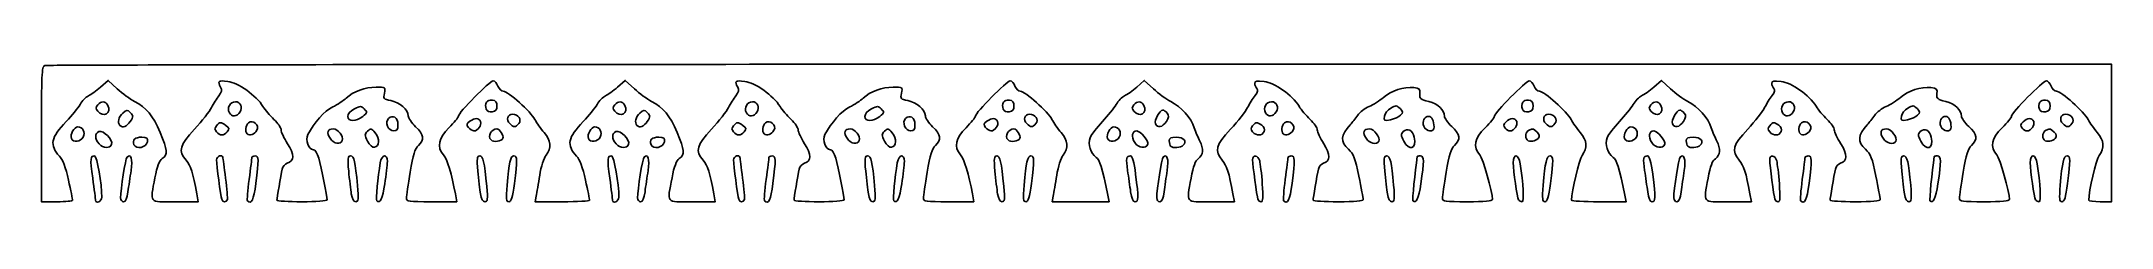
# Model space of a CAD drawing. Header units: centimetres. Extents: x -13.2 to 13.1, y 2.8 to 4.6.
import ezdxf

# ---------------------------------------------------------------- set-up
doc = ezdxf.new("R2010")
doc.units = ezdxf.units.CM
doc.header["$MEASUREMENT"] = 0
doc.layers.add('Layer 1', color=7, linetype='Continuous')

msp = doc.modelspace()

# ---------------------------------------------------------------- linework, layer by layer
at = {"layer": 'Layer 1'}
for points, knots in [([(-13.18486, 3.70275), (-13.18486, 4.45716), (-13.17988, 4.56172), (-13.14332, 4.57575), (-13.14332, 4.57575), (-13.12047, 4.58452), (-7.20902, 4.59166), (-0.00676, 4.59161), (-0.00676, 4.59161), (-0.00676, 4.59161), (13.08827, 4.59153), (13.08827, 4.59153), (13.08827, 4.59153), (13.08827, 4.59153), (13.08827, 3.71861), (13.08827, 3.71861), (13.08827, 3.71861), (13.08827, 3.71861), (13.08827, 2.84568), (13.08827, 2.84568), (13.08827, 2.84568), (13.08827, 2.84568), (12.94275, 2.84568), (12.94275, 2.84568), (12.94275, 2.84568), (12.86271, 2.84568), (12.79726, 2.85461), (12.79731, 2.86553), (12.79731, 2.86553), (12.79781, 2.98423), (12.8901, 3.37702), (12.93071, 3.43331), (12.93071, 3.43331), (13.0027, 3.53309), (12.99531, 3.6228), (12.90673, 3.7245), (12.90673, 3.7245), (12.86509, 3.7723), (12.81263, 3.84734), (12.79016, 3.89126), (12.79016, 3.89126), (12.74073, 3.98785), (12.44787, 4.24797), (12.38855, 4.24797), (12.38855, 4.24797), (12.36522, 4.24797), (12.33481, 4.27774), (12.32097, 4.31412), (12.32097, 4.31412), (12.30714, 4.3505), (12.27974, 4.38026), (12.26007, 4.38026), (12.26007, 4.38026), (12.21714, 4.38026), (11.81827, 3.97604), (11.81827, 3.93252), (11.81827, 3.93252), (11.81827, 3.91576), (11.76469, 3.84997), (11.6992, 3.78633), (11.6992, 3.78633), (11.56481, 3.65571), (11.54146, 3.53964), (11.63007, 3.4427), (11.63007, 3.4427), (11.67166, 3.39721), (11.79181, 2.97584), (11.79181, 2.87548), (11.79181, 2.87548), (11.79181, 2.85504), (11.69206, 2.84568), (11.47431, 2.84568), (11.47431, 2.84568), (11.18909, 2.84568), (11.15693, 2.85039), (11.15805, 2.89198), (11.15805, 2.89198), (11.15873, 2.91745), (11.18042, 3.06639), (11.20625, 3.22297), (11.20625, 3.22297), (11.24244, 3.44235), (11.26643, 3.51996), (11.31084, 3.56134), (11.31084, 3.56134), (11.39205, 3.637), (11.38274, 3.70105), (11.27587, 3.80185), (11.27587, 3.80185), (11.22494, 3.84989), (11.18327, 3.90774), (11.18327, 3.93041), (11.18327, 3.93041), (11.18327, 4.01123), (11.10016, 4.0894), (10.98284, 4.11894), (10.98284, 4.11894), (10.87744, 4.14548), (10.86555, 4.15612), (10.87189, 4.21816), (10.87189, 4.21816), (10.87808, 4.27871), (10.86816, 4.28871), (10.79492, 4.29581), (10.79492, 4.29581), (10.66874, 4.30804), (10.50514, 4.25495), (10.40901, 4.17058), (10.40901, 4.17058), (10.36191, 4.12924), (10.2802, 4.07739), (10.22744, 4.05536), (10.22744, 4.05536), (10.17468, 4.03333), (10.1092, 3.98317), (10.08192, 3.94391), (10.08192, 3.94391), (10.05465, 3.90464), (10.01239, 3.85074), (9.98803, 3.82412), (9.98803, 3.82412), (9.86614, 3.69097), (9.8599, 3.60822), (9.9645, 3.51226), (9.9645, 3.51226), (10.02998, 3.45219), (10.05076, 3.39877), (10.09679, 3.17225), (10.09679, 3.17225), (10.12682, 3.02445), (10.15139, 2.8905), (10.15139, 2.8746), (10.15139, 2.8746), (10.15139, 2.85529), (10.04591, 2.84568), (9.83389, 2.84568), (9.83389, 2.84568), (9.65927, 2.84568), (9.51639, 2.8554), (9.51639, 2.86728), (9.51639, 2.86728), (9.51639, 2.89183), (9.56426, 3.17323), (9.5833, 3.26064), (9.5833, 3.26064), (9.59023, 3.29241), (9.61906, 3.32576), (9.64739, 3.33475), (9.64739, 3.33475), (9.73767, 3.3634), (9.7388, 3.44607), (9.65079, 3.58323), (9.65079, 3.58323), (9.60597, 3.65307), (9.56931, 3.73157), (9.56931, 3.75769), (9.56931, 3.75769), (9.56931, 3.7838), (9.52837, 3.84378), (9.47833, 3.89097), (9.47833, 3.89097), (9.42829, 3.93816), (9.36505, 4.01343), (9.33781, 4.05822), (9.33781, 4.05822), (9.2527, 4.19818), (9.02633, 4.35888), (8.89316, 4.37389), (8.89316, 4.37389), (8.80264, 4.38409), (8.77556, 4.37843), (8.77556, 4.34931), (8.77556, 4.34931), (8.77556, 4.3285), (8.78781, 4.29923), (8.80278, 4.28426), (8.80278, 4.28426), (8.82143, 4.26561), (8.81428, 4.23687), (8.78006, 4.19297), (8.78006, 4.19297), (8.75259, 4.15774), (8.70994, 4.08957), (8.68527, 4.04148), (8.68527, 4.04148), (8.6606, 3.99339), (8.56366, 3.87041), (8.46986, 3.76819), (8.46986, 3.76819), (8.27908, 3.56031), (8.26117, 3.49396), (8.3631, 3.37283), (8.3631, 3.37283), (8.42159, 3.30331), (8.44812, 3.21955), (8.49862, 2.9449), (8.49862, 2.9449), (8.49862, 2.9449), (8.51686, 2.84568), (8.51686, 2.84568), (8.51686, 2.84568), (8.51686, 2.84568), (8.22288, 2.84568), (8.22288, 2.84568), (8.22288, 2.84568), (7.88522, 2.84568), (7.9092, 2.81742), (7.96781, 3.14627), (7.96781, 3.14627), (7.995, 3.29888), (8.01942, 3.36445), (8.05949, 3.39251), (8.05949, 3.39251), (8.12281, 3.43687), (8.12914, 3.51737), (8.07715, 3.61703), (8.07715, 3.61703), (8.057, 3.65564), (8.02605, 3.73108), (8.00836, 3.78466), (8.00836, 3.78466), (7.9664, 3.9118), (7.84111, 4.05248), (7.71048, 4.11912), (7.71048, 4.11912), (7.65309, 4.1484), (7.55389, 4.22051), (7.49005, 4.27936), (7.49005, 4.27936), (7.49005, 4.27936), (7.37397, 4.38636), (7.37397, 4.38636), (7.37397, 4.38636), (7.37397, 4.38636), (7.27775, 4.30189), (7.27775, 4.30189), (7.27775, 4.30189), (7.22484, 4.25543), (7.15521, 4.20541), (7.12303, 4.19075), (7.12303, 4.19075), (7.09084, 4.17609), (7.04309, 4.12641), (7.01691, 4.08035), (7.01691, 4.08035), (6.99073, 4.0343), (6.91203, 3.93709), (6.84203, 3.86433), (6.84203, 3.86433), (6.77204, 3.79157), (6.70249, 3.69929), (6.68748, 3.65928), (6.68748, 3.65928), (6.65509, 3.57288), (6.68901, 3.46194), (6.76385, 3.40952), (6.76385, 3.40952), (6.80888, 3.37799), (6.83705, 3.28585), (6.90997, 2.93167), (6.90997, 2.93167), (6.90997, 2.93167), (6.92768, 2.84568), (6.92768, 2.84568), (6.92768, 2.84568), (6.92768, 2.84568), (6.58162, 2.84568), (6.58162, 2.84568), (6.58162, 2.84568), (6.39129, 2.84568), (6.2356, 2.85461), (6.23564, 2.86553), (6.23564, 2.86553), (6.23615, 2.98423), (6.32844, 3.37702), (6.36904, 3.43331), (6.36904, 3.43331), (6.44104, 3.53309), (6.43365, 3.6228), (6.34506, 3.7245), (6.34506, 3.7245), (6.30342, 3.7723), (6.25097, 3.84734), (6.22849, 3.89126), (6.22849, 3.89126), (6.17907, 3.98785), (5.88621, 4.24797), (5.82689, 4.24797), (5.82689, 4.24797), (5.80355, 4.24797), (5.77314, 4.27774), (5.75931, 4.31412), (5.75931, 4.31412), (5.74548, 4.3505), (5.71807, 4.38026), (5.69841, 4.38026), (5.69841, 4.38026), (5.65547, 4.38026), (5.2566, 3.97604), (5.2566, 3.93252), (5.2566, 3.93252), (5.2566, 3.91576), (5.20302, 3.84997), (5.13754, 3.78633), (5.13754, 3.78633), (5.00314, 3.65571), (4.97979, 3.53964), (5.06841, 3.4427), (5.06841, 3.4427), (5.11, 3.39721), (5.23014, 2.97584), (5.23014, 2.87548), (5.23014, 2.87548), (5.23014, 2.85504), (5.13039, 2.84568), (4.91264, 2.84568), (4.91264, 2.84568), (4.62743, 2.84568), (4.59527, 2.85039), (4.59638, 2.89198), (4.59638, 2.89198), (4.59707, 2.91745), (4.61876, 3.06639), (4.64458, 3.22297), (4.64458, 3.22297), (4.68077, 3.44235), (4.70476, 3.51996), (4.74918, 3.56134), (4.74918, 3.56134), (4.83039, 3.637), (4.82107, 3.70105), (4.7142, 3.80185), (4.7142, 3.80185), (4.66327, 3.84989), (4.6216, 3.90774), (4.6216, 3.93041), (4.6216, 3.93041), (4.6216, 4.01123), (4.5385, 4.0894), (4.42117, 4.11894), (4.42117, 4.11894), (4.31577, 4.14548), (4.30388, 4.15612), (4.31022, 4.21816), (4.31022, 4.21816), (4.31641, 4.27871), (4.3065, 4.28871), (4.23325, 4.29581), (4.23325, 4.29581), (4.10707, 4.30804), (3.94348, 4.25495), (3.84735, 4.17058), (3.84735, 4.17058), (3.80024, 4.12924), (3.71854, 4.07739), (3.66578, 4.05536), (3.66578, 4.05536), (3.61302, 4.03333), (3.54753, 3.98317), (3.52025, 3.94391), (3.52025, 3.94391), (3.49298, 3.90464), (3.45073, 3.85074), (3.42636, 3.82412), (3.42636, 3.82412), (3.30448, 3.69097), (3.29823, 3.60822), (3.40283, 3.51226), (3.40283, 3.51226), (3.46831, 3.45219), (3.4891, 3.39877), (3.53512, 3.17225), (3.53512, 3.17225), (3.56515, 3.02445), (3.58972, 2.8905), (3.58972, 2.8746), (3.58972, 2.8746), (3.58972, 2.85529), (3.48425, 2.84568), (3.27222, 2.84568), (3.27222, 2.84568), (3.0976, 2.84568), (2.95472, 2.8554), (2.95472, 2.86728), (2.95472, 2.86728), (2.95472, 2.89183), (3.00259, 3.17323), (3.02164, 3.26064), (3.02164, 3.26064), (3.02856, 3.29241), (3.0574, 3.32576), (3.08572, 3.33475), (3.08572, 3.33475), (3.17601, 3.3634), (3.17714, 3.44607), (3.08912, 3.58323), (3.08912, 3.58323), (3.04431, 3.65307), (3.00764, 3.73157), (3.00764, 3.75769), (3.00764, 3.75769), (3.00764, 3.7838), (2.9667, 3.84378), (2.91666, 3.89097), (2.91666, 3.89097), (2.86662, 3.93816), (2.80339, 4.01343), (2.77615, 4.05822), (2.77615, 4.05822), (2.69104, 4.19818), (2.46467, 4.35888), (2.33149, 4.37389), (2.33149, 4.37389), (2.24097, 4.38409), (2.21389, 4.37843), (2.21389, 4.34931), (2.21389, 4.34931), (2.21389, 4.3285), (2.22614, 4.29923), (2.24111, 4.28426), (2.24111, 4.28426), (2.25976, 4.26561), (2.25261, 4.23687), (2.21839, 4.19297), (2.21839, 4.19297), (2.19093, 4.15774), (2.14827, 4.08957), (2.1236, 4.04148), (2.1236, 4.04148), (2.09893, 3.99339), (2.002, 3.87041), (1.90819, 3.76819), (1.90819, 3.76819), (1.71742, 3.56031), (1.6995, 3.49396), (1.80143, 3.37283), (1.80143, 3.37283), (1.85992, 3.30331), (1.88645, 3.21955), (1.93695, 2.9449), (1.93695, 2.9449), (1.93695, 2.9449), (1.9552, 2.84568), (1.9552, 2.84568), (1.9552, 2.84568), (1.9552, 2.84568), (1.66121, 2.84568), (1.66121, 2.84568), (1.66121, 2.84568), (1.32355, 2.84568), (1.34753, 2.81742), (1.40614, 3.14627), (1.40614, 3.14627), (1.43334, 3.29888), (1.45775, 3.36445), (1.49782, 3.39251), (1.49782, 3.39251), (1.56114, 3.43687), (1.56748, 3.51737), (1.51548, 3.61703), (1.51548, 3.61703), (1.49533, 3.65564), (1.46438, 3.73108), (1.44669, 3.78466), (1.44669, 3.78466), (1.40473, 3.9118), (1.27945, 4.05248), (1.14882, 4.11912), (1.14882, 4.11912), (1.09142, 4.1484), (0.99223, 4.22051), (0.92838, 4.27936), (0.92838, 4.27936), (0.92838, 4.27936), (0.8123, 4.38636), (0.8123, 4.38636), (0.8123, 4.38636), (0.8123, 4.38636), (0.71609, 4.30189), (0.71609, 4.30189), (0.71609, 4.30189), (0.66317, 4.25543), (0.59355, 4.20541), (0.56136, 4.19075), (0.56136, 4.19075), (0.52918, 4.17609), (0.48142, 4.12641), (0.45524, 4.08035), (0.45524, 4.08035), (0.42906, 4.0343), (0.35037, 3.93709), (0.28037, 3.86433), (0.28037, 3.86433), (0.21037, 3.79157), (0.14082, 3.69929), (0.12582, 3.65928), (0.12582, 3.65928), (0.09342, 3.57288), (0.12734, 3.46194), (0.20219, 3.40952), (0.20219, 3.40952), (0.24721, 3.37799), (0.27538, 3.28585), (0.34831, 2.93167), (0.34831, 2.93167), (0.34831, 2.93167), (0.36601, 2.84568), (0.36601, 2.84568), (0.36601, 2.84568), (0.36601, 2.84568), (0.00462, 2.84568), (0.00462, 2.84568), (0.00462, 2.84568), (0.00462, 2.84568), (-0.35677, 2.84568), (-0.35677, 2.84568), (-0.35677, 2.84568), (-0.35677, 2.84568), (-0.34289, 2.91844), (-0.34289, 2.91844), (-0.34289, 2.91844), (-0.33525, 2.95846), (-0.31542, 3.07722), (-0.29882, 3.18235), (-0.29882, 3.18235), (-0.28172, 3.29063), (-0.24668, 3.40141), (-0.218, 3.43788), (-0.218, 3.43788), (-0.1467, 3.52852), (-0.155, 3.6234), (-0.24306, 3.7245), (-0.24306, 3.7245), (-0.2847, 3.7723), (-0.33716, 3.84734), (-0.35963, 3.89126), (-0.35963, 3.89126), (-0.40906, 3.98785), (-0.70192, 4.24797), (-0.76124, 4.24797), (-0.76124, 4.24797), (-0.78457, 4.24797), (-0.81499, 4.27774), (-0.82882, 4.31412), (-0.82882, 4.31412), (-0.84265, 4.3505), (-0.87006, 4.38026), (-0.88972, 4.38026), (-0.88972, 4.38026), (-0.93265, 4.38026), (-1.33153, 3.97604), (-1.33153, 3.93252), (-1.33153, 3.93252), (-1.33153, 3.91576), (-1.3851, 3.84997), (-1.45059, 3.78633), (-1.45059, 3.78633), (-1.58495, 3.65574), (-1.60832, 3.53968), (-1.51978, 3.4427), (-1.51978, 3.4427), (-1.47401, 3.39256), (-1.41366, 3.19239), (-1.36971, 2.9449), (-1.36971, 2.9449), (-1.36971, 2.9449), (-1.35209, 2.84568), (-1.35209, 2.84568), (-1.35209, 2.84568), (-1.35209, 2.84568), (-1.67254, 2.84568), (-1.67254, 2.84568), (-1.67254, 2.84568), (-1.96056, 2.84568), (-1.99286, 2.85037), (-1.99174, 2.89198), (-1.99174, 2.89198), (-1.99106, 2.91745), (-1.96937, 3.06639), (-1.94354, 3.22297), (-1.94354, 3.22297), (-1.90735, 3.44235), (-1.88336, 3.51996), (-1.83895, 3.56134), (-1.83895, 3.56134), (-1.75828, 3.6365), (-1.76683, 3.69438), (-1.87392, 3.79818), (-1.87392, 3.79818), (-1.92485, 3.84755), (-1.96653, 3.90995), (-1.96653, 3.93687), (-1.96653, 3.93687), (-1.96653, 4.01084), (-2.08089, 4.10992), (-2.18986, 4.13036), (-2.18986, 4.13036), (-2.28031, 4.14733), (-2.2857, 4.15367), (-2.27009, 4.22472), (-2.27009, 4.22472), (-2.25355, 4.30005), (-2.25471, 4.30089), (-2.37538, 4.30089), (-2.37538, 4.30089), (-2.51483, 4.30089), (-2.66522, 4.24547), (-2.75522, 4.16092), (-2.75522, 4.16092), (-2.78922, 4.12898), (-2.86626, 4.07894), (-2.92642, 4.04973), (-2.92642, 4.04973), (-3.02693, 4.00092), (-3.16397, 3.84802), (-3.2408, 3.69896), (-3.2408, 3.69896), (-3.27759, 3.62756), (-3.23439, 3.50714), (-3.17197, 3.50714), (-3.17197, 3.50714), (-3.14839, 3.50714), (-3.12101, 3.46361), (-3.10335, 3.39803), (-3.10335, 3.39803), (-3.07232, 3.28278), (-2.9984, 2.91075), (-2.9984, 2.86981), (-2.9984, 2.86981), (-2.9984, 2.85654), (-3.14128, 2.84568), (-3.3159, 2.84568), (-3.3159, 2.84568), (-3.49053, 2.84568), (-3.6334, 2.8554), (-3.6334, 2.86728), (-3.6334, 2.86728), (-3.6334, 2.89183), (-3.58553, 3.17323), (-3.56649, 3.26064), (-3.56649, 3.26064), (-3.55957, 3.29241), (-3.53073, 3.32576), (-3.5024, 3.33475), (-3.5024, 3.33475), (-3.41212, 3.3634), (-3.41099, 3.44607), (-3.499, 3.58323), (-3.499, 3.58323), (-3.54382, 3.65307), (-3.58048, 3.73157), (-3.58048, 3.75769), (-3.58048, 3.75769), (-3.58048, 3.7838), (-3.62143, 3.84378), (-3.67147, 3.89097), (-3.67147, 3.89097), (-3.72151, 3.93816), (-3.78429, 4.0127), (-3.81099, 4.0566), (-3.81099, 4.0566), (-3.89406, 4.1932), (-4.12865, 4.35947), (-4.25906, 4.37416), (-4.25906, 4.37416), (-4.38039, 4.38784), (-4.39011, 4.37999), (-4.34836, 4.30198), (-4.34836, 4.30198), (-4.32922, 4.26622), (-4.33514, 4.23738), (-4.37108, 4.19127), (-4.37108, 4.19127), (-4.3978, 4.15697), (-4.43985, 4.08957), (-4.46452, 4.04148), (-4.46452, 4.04148), (-4.48919, 3.99339), (-4.58613, 3.87041), (-4.67993, 3.76819), (-4.67993, 3.76819), (-4.87071, 3.56031), (-4.88862, 3.49396), (-4.7867, 3.37283), (-4.7867, 3.37283), (-4.7282, 3.30331), (-4.70168, 3.21955), (-4.65117, 2.9449), (-4.65117, 2.9449), (-4.65117, 2.9449), (-4.63293, 2.84568), (-4.63293, 2.84568), (-4.63293, 2.84568), (-4.63293, 2.84568), (-4.92691, 2.84568), (-4.92691, 2.84568), (-4.92691, 2.84568), (-5.26633, 2.84568), (-5.24512, 2.82025), (-5.18177, 3.15136), (-5.18177, 3.15136), (-5.15399, 3.29659), (-5.12715, 3.36671), (-5.08917, 3.39331), (-5.08917, 3.39331), (-5.01674, 3.44404), (-5.02162, 3.50339), (-5.11661, 3.72687), (-5.11661, 3.72687), (-5.20741, 3.9405), (-5.29228, 4.04309), (-5.44181, 4.11998), (-5.44181, 4.11998), (-5.49783, 4.14879), (-5.5959, 4.22051), (-5.65974, 4.27936), (-5.65974, 4.27936), (-5.65974, 4.27936), (-5.77583, 4.38636), (-5.77583, 4.38636), (-5.77583, 4.38636), (-5.77583, 4.38636), (-5.87204, 4.30189), (-5.87204, 4.30189), (-5.87204, 4.30189), (-5.92495, 4.25543), (-5.99458, 4.20541), (-6.02676, 4.19075), (-6.02676, 4.19075), (-6.05895, 4.17609), (-6.1067, 4.12641), (-6.13288, 4.08035), (-6.13288, 4.08035), (-6.15907, 4.0343), (-6.23776, 3.93709), (-6.30776, 3.86433), (-6.30776, 3.86433), (-6.50499, 3.65931), (-6.52338, 3.56631), (-6.39439, 3.42629), (-6.39439, 3.42629), (-6.3524, 3.38071), (-6.31503, 3.28149), (-6.27978, 3.12201), (-6.27978, 3.12201), (-6.251, 2.99186), (-6.2272, 2.87644), (-6.22689, 2.86553), (-6.22689, 2.86553), (-6.22657, 2.85461), (-6.38204, 2.84568), (-6.57238, 2.84568), (-6.57238, 2.84568), (-6.57238, 2.84568), (-6.91844, 2.84568), (-6.91844, 2.84568), (-6.91844, 2.84568), (-6.91844, 2.84568), (-6.90456, 2.91844), (-6.90456, 2.91844), (-6.90456, 2.91844), (-6.89692, 2.95846), (-6.87709, 3.07722), (-6.86049, 3.18235), (-6.86049, 3.18235), (-6.84339, 3.29063), (-6.80835, 3.40141), (-6.77967, 3.43788), (-6.77967, 3.43788), (-6.70837, 3.52852), (-6.71667, 3.6234), (-6.80473, 3.7245), (-6.80473, 3.7245), (-6.84637, 3.7723), (-6.89883, 3.84734), (-6.9213, 3.89126), (-6.9213, 3.89126), (-6.97073, 3.98785), (-7.26359, 4.24797), (-7.3229, 4.24797), (-7.3229, 4.24797), (-7.34624, 4.24797), (-7.37665, 4.27774), (-7.39048, 4.31412), (-7.39048, 4.31412), (-7.40432, 4.3505), (-7.43172, 4.38026), (-7.45139, 4.38026), (-7.45139, 4.38026), (-7.49432, 4.38026), (-7.89319, 3.97604), (-7.89319, 3.93252), (-7.89319, 3.93252), (-7.89319, 3.91576), (-7.94677, 3.84997), (-8.01225, 3.78633), (-8.01225, 3.78633), (-8.14661, 3.65574), (-8.16999, 3.53968), (-8.08145, 3.4427), (-8.08145, 3.4427), (-8.03567, 3.39256), (-7.97533, 3.19239), (-7.93138, 2.9449), (-7.93138, 2.9449), (-7.93138, 2.9449), (-7.91376, 2.84568), (-7.91376, 2.84568), (-7.91376, 2.84568), (-7.91376, 2.84568), (-8.23421, 2.84568), (-8.23421, 2.84568), (-8.23421, 2.84568), (-8.52223, 2.84568), (-8.55452, 2.85037), (-8.55341, 2.89198), (-8.55341, 2.89198), (-8.55273, 2.91745), (-8.53104, 3.06639), (-8.50521, 3.22297), (-8.50521, 3.22297), (-8.46902, 3.44235), (-8.44503, 3.51996), (-8.40062, 3.56134), (-8.40062, 3.56134), (-8.31995, 3.6365), (-8.3285, 3.69438), (-8.43559, 3.79818), (-8.43559, 3.79818), (-8.48652, 3.84755), (-8.52819, 3.90995), (-8.52819, 3.93687), (-8.52819, 3.93687), (-8.52819, 4.01084), (-8.64255, 4.10992), (-8.75153, 4.13036), (-8.75153, 4.13036), (-8.84198, 4.14733), (-8.84736, 4.15367), (-8.83176, 4.22472), (-8.83176, 4.22472), (-8.81521, 4.30005), (-8.81638, 4.30089), (-8.93704, 4.30089), (-8.93704, 4.30089), (-9.07649, 4.30089), (-9.22689, 4.24547), (-9.31689, 4.16092), (-9.31689, 4.16092), (-9.35089, 4.12898), (-9.42793, 4.07894), (-9.48809, 4.04973), (-9.48809, 4.04973), (-9.5886, 4.00092), (-9.72564, 3.84802), (-9.80246, 3.69896), (-9.80246, 3.69896), (-9.83926, 3.62756), (-9.79605, 3.50714), (-9.73363, 3.50714), (-9.73363, 3.50714), (-9.71005, 3.50714), (-9.68268, 3.46361), (-9.66502, 3.39803), (-9.66502, 3.39803), (-9.63398, 3.28278), (-9.56007, 2.91075), (-9.56007, 2.86981), (-9.56007, 2.86981), (-9.56007, 2.85654), (-9.70294, 2.84568), (-9.87757, 2.84568), (-9.87757, 2.84568), (-10.05219, 2.84568), (-10.19507, 2.8554), (-10.19507, 2.86728), (-10.19507, 2.86728), (-10.19507, 2.89183), (-10.1472, 3.17323), (-10.12816, 3.26064), (-10.12816, 3.26064), (-10.12123, 3.29241), (-10.09239, 3.32576), (-10.06407, 3.33475), (-10.06407, 3.33475), (-9.97379, 3.3634), (-9.97265, 3.44607), (-10.06067, 3.58323), (-10.06067, 3.58323), (-10.10548, 3.65307), (-10.14215, 3.73157), (-10.14215, 3.75769), (-10.14215, 3.75769), (-10.14215, 3.7838), (-10.18309, 3.84378), (-10.23313, 3.89097), (-10.23313, 3.89097), (-10.28317, 3.93816), (-10.34596, 4.0127), (-10.37266, 4.0566), (-10.37266, 4.0566), (-10.45573, 4.1932), (-10.69032, 4.35947), (-10.82073, 4.37416), (-10.82073, 4.37416), (-10.94206, 4.38784), (-10.95177, 4.37999), (-10.91002, 4.30198), (-10.91002, 4.30198), (-10.89089, 4.26622), (-10.89681, 4.23738), (-10.93274, 4.19127), (-10.93274, 4.19127), (-10.95947, 4.15697), (-11.00152, 4.08957), (-11.02619, 4.04148), (-11.02619, 4.04148), (-11.05086, 3.99339), (-11.14779, 3.87041), (-11.2416, 3.76819), (-11.2416, 3.76819), (-11.43237, 3.56031), (-11.45029, 3.49396), (-11.34836, 3.37283), (-11.34836, 3.37283), (-11.28987, 3.30331), (-11.26334, 3.21955), (-11.21284, 2.9449), (-11.21284, 2.9449), (-11.21284, 2.9449), (-11.19459, 2.84568), (-11.19459, 2.84568), (-11.19459, 2.84568), (-11.19459, 2.84568), (-11.48858, 2.84568), (-11.48858, 2.84568), (-11.48858, 2.84568), (-11.82799, 2.84568), (-11.80679, 2.82025), (-11.74344, 3.15136), (-11.74344, 3.15136), (-11.71565, 3.29659), (-11.68882, 3.36671), (-11.65084, 3.39331), (-11.65084, 3.39331), (-11.57841, 3.44404), (-11.58329, 3.50339), (-11.67827, 3.72687), (-11.67827, 3.72687), (-11.76907, 3.9405), (-11.85395, 4.04309), (-12.00348, 4.11998), (-12.00348, 4.11998), (-12.0595, 4.14879), (-12.15756, 4.22051), (-12.22141, 4.27936), (-12.22141, 4.27936), (-12.22141, 4.27936), (-12.33749, 4.38636), (-12.33749, 4.38636), (-12.33749, 4.38636), (-12.33749, 4.38636), (-12.4337, 4.30189), (-12.4337, 4.30189), (-12.4337, 4.30189), (-12.48662, 4.25543), (-12.55625, 4.20541), (-12.58843, 4.19075), (-12.58843, 4.19075), (-12.62061, 4.17609), (-12.66837, 4.12641), (-12.69455, 4.08035), (-12.69455, 4.08035), (-12.72073, 4.0343), (-12.79943, 3.93709), (-12.86942, 3.86433), (-12.86942, 3.86433), (-13.06665, 3.65931), (-13.08505, 3.56631), (-12.95605, 3.42629), (-12.95605, 3.42629), (-12.91407, 3.38071), (-12.8767, 3.28149), (-12.84144, 3.12201), (-12.84144, 3.12201), (-12.81267, 2.99186), (-12.78887, 2.87644), (-12.78856, 2.86553), (-12.78856, 2.86553), (-12.78824, 2.85461), (-12.87728, 2.84568), (-12.98642, 2.84568), (-12.98642, 2.84568), (-12.98642, 2.84568), (-13.18486, 2.84568), (-13.18486, 2.84568), (-13.18486, 2.84568), (-13.18486, 2.84568), (-13.18486, 3.70275), (-13.18486, 3.70275)], [0, 0, 0, 0, 0.00398406, 0.00398406, 0.00398406, 0.00398406, 0.00796813, 0.00796813, 0.00796813, 0.00796813, 0.01195219, 0.01195219, 0.01195219, 0.01195219, 0.01593625, 0.01593625, 0.01593625, 0.01593625, 0.01992032, 0.01992032, 0.01992032, 0.01992032, 0.02390438, 0.02390438, 0.02390438, 0.02390438, 0.02788845, 0.02788845, 0.02788845, 0.02788845, 0.03187251, 0.03187251, 0.03187251, 0.03187251, 0.03585657, 0.03585657, 0.03585657, 0.03585657, 0.03984064, 0.03984064, 0.03984064, 0.03984064, 0.0438247, 0.0438247, 0.0438247, 0.0438247, 0.04780876, 0.04780876, 0.04780876, 0.04780876, 0.05179283, 0.05179283, 0.05179283, 0.05179283, 0.05577689, 0.05577689, 0.05577689, 0.05577689, 0.05976096, 0.05976096, 0.05976096, 0.05976096, 0.06374502, 0.06374502, 0.06374502, 0.06374502, 0.06772908, 0.06772908, 0.06772908, 0.06772908, 0.07171315, 0.07171315, 0.07171315, 0.07171315, 0.07569721, 0.07569721, 0.07569721, 0.07569721, 0.07968127, 0.07968127, 0.07968127, 0.07968127, 0.08366534, 0.08366534, 0.08366534, 0.08366534, 0.0876494, 0.0876494, 0.0876494, 0.0876494, 0.09163347, 0.09163347, 0.09163347, 0.09163347, 0.09561753, 0.09561753, 0.09561753, 0.09561753, 0.09960159, 0.09960159, 0.09960159, 0.09960159, 0.10358566, 0.10358566, 0.10358566, 0.10358566, 0.10756972, 0.10756972, 0.10756972, 0.10756972, 0.11155378, 0.11155378, 0.11155378, 0.11155378, 0.11553785, 0.11553785, 0.11553785, 0.11553785, 0.11952191, 0.11952191, 0.11952191, 0.11952191, 0.12350598, 0.12350598, 0.12350598, 0.12350598, 0.12749004, 0.12749004, 0.12749004, 0.12749004, 0.1314741, 0.1314741, 0.1314741, 0.1314741, 0.13545817, 0.13545817, 0.13545817, 0.13545817, 0.13944223, 0.13944223, 0.13944223, 0.13944223, 0.14342629, 0.14342629, 0.14342629, 0.14342629, 0.14741036, 0.14741036, 0.14741036, 0.14741036, 0.15139442, 0.15139442, 0.15139442, 0.15139442, 0.15537849, 0.15537849, 0.15537849, 0.15537849, 0.15936255, 0.15936255, 0.15936255, 0.15936255, 0.16334661, 0.16334661, 0.16334661, 0.16334661, 0.16733068, 0.16733068, 0.16733068, 0.16733068, 0.17131474, 0.17131474, 0.17131474, 0.17131474, 0.1752988, 0.1752988, 0.1752988, 0.1752988, 0.17928287, 0.17928287, 0.17928287, 0.17928287, 0.18326693, 0.18326693, 0.18326693, 0.18326693, 0.187251, 0.187251, 0.187251, 0.187251, 0.19123506, 0.19123506, 0.19123506, 0.19123506, 0.19521912, 0.19521912, 0.19521912, 0.19521912, 0.19920319, 0.19920319, 0.19920319, 0.19920319, 0.20318725, 0.20318725, 0.20318725, 0.20318725, 0.20717131, 0.20717131, 0.20717131, 0.20717131, 0.21115538, 0.21115538, 0.21115538, 0.21115538, 0.21513944, 0.21513944, 0.21513944, 0.21513944, 0.21912351, 0.21912351, 0.21912351, 0.21912351, 0.22310757, 0.22310757, 0.22310757, 0.22310757, 0.22709163, 0.22709163, 0.22709163, 0.22709163, 0.2310757, 0.2310757, 0.2310757, 0.2310757, 0.23505976, 0.23505976, 0.23505976, 0.23505976, 0.23904382, 0.23904382, 0.23904382, 0.23904382, 0.24302789, 0.24302789, 0.24302789, 0.24302789, 0.24701195, 0.24701195, 0.24701195, 0.24701195, 0.25099602, 0.25099602, 0.25099602, 0.25099602, 0.25498008, 0.25498008, 0.25498008, 0.25498008, 0.25896414, 0.25896414, 0.25896414, 0.25896414, 0.26294821, 0.26294821, 0.26294821, 0.26294821, 0.26693227, 0.26693227, 0.26693227, 0.26693227, 0.27091633, 0.27091633, 0.27091633, 0.27091633, 0.2749004, 0.2749004, 0.2749004, 0.2749004, 0.27888446, 0.27888446, 0.27888446, 0.27888446, 0.28286853, 0.28286853, 0.28286853, 0.28286853, 0.28685259, 0.28685259, 0.28685259, 0.28685259, 0.29083665, 0.29083665, 0.29083665, 0.29083665, 0.29482072, 0.29482072, 0.29482072, 0.29482072, 0.29880478, 0.29880478, 0.29880478, 0.29880478, 0.30278884, 0.30278884, 0.30278884, 0.30278884, 0.30677291, 0.30677291, 0.30677291, 0.30677291, 0.31075697, 0.31075697, 0.31075697, 0.31075697, 0.31474104, 0.31474104, 0.31474104, 0.31474104, 0.3187251, 0.3187251, 0.3187251, 0.3187251, 0.32270916, 0.32270916, 0.32270916, 0.32270916, 0.32669323, 0.32669323, 0.32669323, 0.32669323, 0.33067729, 0.33067729, 0.33067729, 0.33067729, 0.33466135, 0.33466135, 0.33466135, 0.33466135, 0.33864542, 0.33864542, 0.33864542, 0.33864542, 0.34262948, 0.34262948, 0.34262948, 0.34262948, 0.34661355, 0.34661355, 0.34661355, 0.34661355, 0.35059761, 0.35059761, 0.35059761, 0.35059761, 0.35458167, 0.35458167, 0.35458167, 0.35458167, 0.35856574, 0.35856574, 0.35856574, 0.35856574, 0.3625498, 0.3625498, 0.3625498, 0.3625498, 0.36653386, 0.36653386, 0.36653386, 0.36653386, 0.37051793, 0.37051793, 0.37051793, 0.37051793, 0.37450199, 0.37450199, 0.37450199, 0.37450199, 0.37848606, 0.37848606, 0.37848606, 0.37848606, 0.38247012, 0.38247012, 0.38247012, 0.38247012, 0.38645418, 0.38645418, 0.38645418, 0.38645418, 0.39043825, 0.39043825, 0.39043825, 0.39043825, 0.39442231, 0.39442231, 0.39442231, 0.39442231, 0.39840637, 0.39840637, 0.39840637, 0.39840637, 0.40239044, 0.40239044, 0.40239044, 0.40239044, 0.4063745, 0.4063745, 0.4063745, 0.4063745, 0.41035857, 0.41035857, 0.41035857, 0.41035857, 0.41434263, 0.41434263, 0.41434263, 0.41434263, 0.41832669, 0.41832669, 0.41832669, 0.41832669, 0.42231076, 0.42231076, 0.42231076, 0.42231076, 0.42629482, 0.42629482, 0.42629482, 0.42629482, 0.43027888, 0.43027888, 0.43027888, 0.43027888, 0.43426295, 0.43426295, 0.43426295, 0.43426295, 0.43824701, 0.43824701, 0.43824701, 0.43824701, 0.44223108, 0.44223108, 0.44223108, 0.44223108, 0.44621514, 0.44621514, 0.44621514, 0.44621514, 0.4501992, 0.4501992, 0.4501992, 0.4501992, 0.45418327, 0.45418327, 0.45418327, 0.45418327, 0.45816733, 0.45816733, 0.45816733, 0.45816733, 0.46215139, 0.46215139, 0.46215139, 0.46215139, 0.46613546, 0.46613546, 0.46613546, 0.46613546, 0.47011952, 0.47011952, 0.47011952, 0.47011952, 0.47410359, 0.47410359, 0.47410359, 0.47410359, 0.47808765, 0.47808765, 0.47808765, 0.47808765, 0.48207171, 0.48207171, 0.48207171, 0.48207171, 0.48605578, 0.48605578, 0.48605578, 0.48605578, 0.49003984, 0.49003984, 0.49003984, 0.49003984, 0.4940239, 0.4940239, 0.4940239, 0.4940239, 0.49800797, 0.49800797, 0.49800797, 0.49800797, 0.50199203, 0.50199203, 0.50199203, 0.50199203, 0.5059761, 0.5059761, 0.5059761, 0.5059761, 0.50996016, 0.50996016, 0.50996016, 0.50996016, 0.51394422, 0.51394422, 0.51394422, 0.51394422, 0.51792829, 0.51792829, 0.51792829, 0.51792829, 0.52191235, 0.52191235, 0.52191235, 0.52191235, 0.52589641, 0.52589641, 0.52589641, 0.52589641, 0.52988048, 0.52988048, 0.52988048, 0.52988048, 0.53386454, 0.53386454, 0.53386454, 0.53386454, 0.53784861, 0.53784861, 0.53784861, 0.53784861, 0.54183267, 0.54183267, 0.54183267, 0.54183267, 0.54581673, 0.54581673, 0.54581673, 0.54581673, 0.5498008, 0.5498008, 0.5498008, 0.5498008, 0.55378486, 0.55378486, 0.55378486, 0.55378486, 0.55776892, 0.55776892, 0.55776892, 0.55776892, 0.56175299, 0.56175299, 0.56175299, 0.56175299, 0.56573705, 0.56573705, 0.56573705, 0.56573705, 0.56972112, 0.56972112, 0.56972112, 0.56972112, 0.57370518, 0.57370518, 0.57370518, 0.57370518, 0.57768924, 0.57768924, 0.57768924, 0.57768924, 0.58167331, 0.58167331, 0.58167331, 0.58167331, 0.58565737, 0.58565737, 0.58565737, 0.58565737, 0.58964143, 0.58964143, 0.58964143, 0.58964143, 0.5936255, 0.5936255, 0.5936255, 0.5936255, 0.59760956, 0.59760956, 0.59760956, 0.59760956, 0.60159363, 0.60159363, 0.60159363, 0.60159363, 0.60557769, 0.60557769, 0.60557769, 0.60557769, 0.60956175, 0.60956175, 0.60956175, 0.60956175, 0.61354582, 0.61354582, 0.61354582, 0.61354582, 0.61752988, 0.61752988, 0.61752988, 0.61752988, 0.62151394, 0.62151394, 0.62151394, 0.62151394, 0.62549801, 0.62549801, 0.62549801, 0.62549801, 0.62948207, 0.62948207, 0.62948207, 0.62948207, 0.63346614, 0.63346614, 0.63346614, 0.63346614, 0.6374502, 0.6374502, 0.6374502, 0.6374502, 0.64143426, 0.64143426, 0.64143426, 0.64143426, 0.64541833, 0.64541833, 0.64541833, 0.64541833, 0.64940239, 0.64940239, 0.64940239, 0.64940239, 0.65338645, 0.65338645, 0.65338645, 0.65338645, 0.65737052, 0.65737052, 0.65737052, 0.65737052, 0.66135458, 0.66135458, 0.66135458, 0.66135458, 0.66533865, 0.66533865, 0.66533865, 0.66533865, 0.66932271, 0.66932271, 0.66932271, 0.66932271, 0.67330677, 0.67330677, 0.67330677, 0.67330677, 0.67729084, 0.67729084, 0.67729084, 0.67729084, 0.6812749, 0.6812749, 0.6812749, 0.6812749, 0.68525896, 0.68525896, 0.68525896, 0.68525896, 0.68924303, 0.68924303, 0.68924303, 0.68924303, 0.69322709, 0.69322709, 0.69322709, 0.69322709, 0.69721116, 0.69721116, 0.69721116, 0.69721116, 0.70119522, 0.70119522, 0.70119522, 0.70119522, 0.70517928, 0.70517928, 0.70517928, 0.70517928, 0.70916335, 0.70916335, 0.70916335, 0.70916335, 0.71314741, 0.71314741, 0.71314741, 0.71314741, 0.71713147, 0.71713147, 0.71713147, 0.71713147, 0.72111554, 0.72111554, 0.72111554, 0.72111554, 0.7250996, 0.7250996, 0.7250996, 0.7250996, 0.72908367, 0.72908367, 0.72908367, 0.72908367, 0.73306773, 0.73306773, 0.73306773, 0.73306773, 0.73705179, 0.73705179, 0.73705179, 0.73705179, 0.74103586, 0.74103586, 0.74103586, 0.74103586, 0.74501992, 0.74501992, 0.74501992, 0.74501992, 0.74900398, 0.74900398, 0.74900398, 0.74900398, 0.75298805, 0.75298805, 0.75298805, 0.75298805, 0.75697211, 0.75697211, 0.75697211, 0.75697211, 0.76095618, 0.76095618, 0.76095618, 0.76095618, 0.76494024, 0.76494024, 0.76494024, 0.76494024, 0.7689243, 0.7689243, 0.7689243, 0.7689243, 0.77290837, 0.77290837, 0.77290837, 0.77290837, 0.77689243, 0.77689243, 0.77689243, 0.77689243, 0.78087649, 0.78087649, 0.78087649, 0.78087649, 0.78486056, 0.78486056, 0.78486056, 0.78486056, 0.78884462, 0.78884462, 0.78884462, 0.78884462, 0.79282869, 0.79282869, 0.79282869, 0.79282869, 0.79681275, 0.79681275, 0.79681275, 0.79681275, 0.80079681, 0.80079681, 0.80079681, 0.80079681, 0.80478088, 0.80478088, 0.80478088, 0.80478088, 0.80876494, 0.80876494, 0.80876494, 0.80876494, 0.812749, 0.812749, 0.812749, 0.812749, 0.81673307, 0.81673307, 0.81673307, 0.81673307, 0.82071713, 0.82071713, 0.82071713, 0.82071713, 0.8247012, 0.8247012, 0.8247012, 0.8247012, 0.82868526, 0.82868526, 0.82868526, 0.82868526, 0.83266932, 0.83266932, 0.83266932, 0.83266932, 0.83665339, 0.83665339, 0.83665339, 0.83665339, 0.84063745, 0.84063745, 0.84063745, 0.84063745, 0.84462151, 0.84462151, 0.84462151, 0.84462151, 0.84860558, 0.84860558, 0.84860558, 0.84860558, 0.85258964, 0.85258964, 0.85258964, 0.85258964, 0.85657371, 0.85657371, 0.85657371, 0.85657371, 0.86055777, 0.86055777, 0.86055777, 0.86055777, 0.86454183, 0.86454183, 0.86454183, 0.86454183, 0.8685259, 0.8685259, 0.8685259, 0.8685259, 0.87250996, 0.87250996, 0.87250996, 0.87250996, 0.87649402, 0.87649402, 0.87649402, 0.87649402, 0.88047809, 0.88047809, 0.88047809, 0.88047809, 0.88446215, 0.88446215, 0.88446215, 0.88446215, 0.88844622, 0.88844622, 0.88844622, 0.88844622, 0.89243028, 0.89243028, 0.89243028, 0.89243028, 0.89641434, 0.89641434, 0.89641434, 0.89641434, 0.90039841, 0.90039841, 0.90039841, 0.90039841, 0.90438247, 0.90438247, 0.90438247, 0.90438247, 0.90836653, 0.90836653, 0.90836653, 0.90836653, 0.9123506, 0.9123506, 0.9123506, 0.9123506, 0.91633466, 0.91633466, 0.91633466, 0.91633466, 0.92031873, 0.92031873, 0.92031873, 0.92031873, 0.92430279, 0.92430279, 0.92430279, 0.92430279, 0.92828685, 0.92828685, 0.92828685, 0.92828685, 0.93227092, 0.93227092, 0.93227092, 0.93227092, 0.93625498, 0.93625498, 0.93625498, 0.93625498, 0.94023904, 0.94023904, 0.94023904, 0.94023904, 0.94422311, 0.94422311, 0.94422311, 0.94422311, 0.94820717, 0.94820717, 0.94820717, 0.94820717, 0.95219124, 0.95219124, 0.95219124, 0.95219124, 0.9561753, 0.9561753, 0.9561753, 0.9561753, 0.96015936, 0.96015936, 0.96015936, 0.96015936, 0.96414343, 0.96414343, 0.96414343, 0.96414343, 0.96812749, 0.96812749, 0.96812749, 0.96812749, 0.97211155, 0.97211155, 0.97211155, 0.97211155, 0.97609562, 0.97609562, 0.97609562, 0.97609562, 0.98007968, 0.98007968, 0.98007968, 0.98007968, 0.98406375, 0.98406375, 0.98406375, 0.98406375, 0.98804781, 0.98804781, 0.98804781, 0.98804781, 0.99203187, 0.99203187, 0.99203187, 0.99203187, 1, 1, 1, 1]), ([(-12.47048, 3.99662), (-12.49676, 4.02828), (-12.49676, 4.04433), (-12.47048, 4.07599), (-12.47048, 4.07599), (-12.4265, 4.129), (-12.37191, 4.12617), (-12.3427, 4.06938), (-12.3427, 4.06938), (-12.29194, 3.9707), (-12.39858, 3.90998), (-12.47048, 3.99662)], [0, 0, 0, 0, 0.25, 0.25, 0.25, 0.25, 0.5, 0.5, 0.5, 0.5, 1, 1, 1, 1]), ([(-12.18826, 3.81582), (-12.22233, 3.84989), (-12.20536, 3.92276), (-12.15216, 3.97091), (-12.15216, 3.97091), (-12.10258, 4.01578), (-12.0951, 4.01622), (-12.05547, 3.97659), (-12.05547, 3.97659), (-12.01585, 3.93697), (-12.01596, 3.92841), (-12.05691, 3.86591), (-12.05691, 3.86591), (-12.10009, 3.8), (-12.15247, 3.78003), (-12.18826, 3.81582)], [0, 0, 0, 0, 0.2, 0.2, 0.2, 0.2, 0.4, 0.4, 0.4, 0.4, 0.6, 0.6, 0.6, 0.6, 1, 1, 1, 1]), ([(-10.79958, 3.97586), (-10.83362, 4.03946), (-10.79137, 4.11568), (-10.72209, 4.11568), (-10.72209, 4.11568), (-10.65855, 4.11568), (-10.62642, 4.04502), (-10.66333, 3.98641), (-10.66333, 3.98641), (-10.70215, 3.92475), (-10.76944, 3.91954), (-10.79958, 3.97586)], [0, 0, 0, 0, 0.25, 0.25, 0.25, 0.25, 0.5, 0.5, 0.5, 0.5, 1, 1, 1, 1]), ([(-9.29548, 3.92979), (-9.29548, 3.96154), (-9.26305, 3.9988), (-9.21282, 4.02478), (-9.21282, 4.02478), (-9.13645, 4.06427), (-9.12688, 4.06419), (-9.08714, 4.02375), (-9.08714, 4.02375), (-9.04738, 3.98328), (-9.04885, 3.97611), (-9.10659, 3.92877), (-9.10659, 3.92877), (-9.19066, 3.85985), (-9.29548, 3.86042), (-9.29548, 3.92979)], [0, 0, 0, 0, 0.2, 0.2, 0.2, 0.2, 0.4, 0.4, 0.4, 0.4, 0.6, 0.6, 0.6, 0.6, 1, 1, 1, 1]), ([(-8.791, 3.8048), (-8.80665, 3.84534), (-8.80281, 3.87603), (-8.77897, 3.90102), (-8.77897, 3.90102), (-8.72477, 3.95783), (-8.66048, 3.91684), (-8.66048, 3.82547), (-8.66048, 3.82547), (-8.66048, 3.76248), (-8.67202, 3.74526), (-8.71425, 3.74526), (-8.71425, 3.74526), (-8.74557, 3.74526), (-8.77762, 3.77013), (-8.791, 3.8048)], [0, 0, 0, 0, 0.2, 0.2, 0.2, 0.2, 0.4, 0.4, 0.4, 0.4, 0.6, 0.6, 0.6, 0.6, 1, 1, 1, 1]), ([(-7.53895, 4.02122), (-7.5653, 4.08987), (-7.52837, 4.14661), (-7.46336, 4.13738), (-7.46336, 4.13738), (-7.41963, 4.13117), (-7.40371, 4.11126), (-7.40371, 4.06276), (-7.40371, 4.06276), (-7.40371, 4.01427), (-7.41963, 3.99436), (-7.46336, 3.98815), (-7.46336, 3.98815), (-7.49914, 3.98307), (-7.52939, 3.9963), (-7.53895, 4.02122)], [0, 0, 0, 0, 0.2, 0.2, 0.2, 0.2, 0.4, 0.4, 0.4, 0.4, 0.6, 0.6, 0.6, 0.6, 1, 1, 1, 1]), ([(-7.24195, 3.83863), (-7.29114, 3.88783), (-7.26996, 3.95693), (-7.20568, 3.95693), (-7.20568, 3.95693), (-7.13241, 3.95693), (-7.08536, 3.88672), (-7.1259, 3.83787), (-7.1259, 3.83787), (-7.16748, 3.78777), (-7.19124, 3.78793), (-7.24195, 3.83863)], [0, 0, 0, 0, 0.25, 0.25, 0.25, 0.25, 0.5, 0.5, 0.5, 0.5, 1, 1, 1, 1]), ([(-5.90882, 3.99662), (-5.9351, 4.02828), (-5.9351, 4.04433), (-5.90882, 4.07599), (-5.90882, 4.07599), (-5.86483, 4.129), (-5.81024, 4.12617), (-5.78103, 4.06938), (-5.78103, 4.06938), (-5.73028, 3.9707), (-5.83691, 3.90998), (-5.90882, 3.99662)], [0, 0, 0, 0, 0.25, 0.25, 0.25, 0.25, 0.5, 0.5, 0.5, 0.5, 1, 1, 1, 1]), ([(-5.62659, 3.81582), (-5.66066, 3.84989), (-5.6437, 3.92276), (-5.59049, 3.97091), (-5.59049, 3.97091), (-5.54091, 4.01578), (-5.53343, 4.01622), (-5.49381, 3.97659), (-5.49381, 3.97659), (-5.45418, 3.93697), (-5.45429, 3.92841), (-5.49524, 3.86591), (-5.49524, 3.86591), (-5.53843, 3.8), (-5.5908, 3.78003), (-5.62659, 3.81582)], [0, 0, 0, 0, 0.2, 0.2, 0.2, 0.2, 0.4, 0.4, 0.4, 0.4, 0.6, 0.6, 0.6, 0.6, 1, 1, 1, 1]), ([(-4.23791, 3.97586), (-4.27195, 4.03946), (-4.2297, 4.11568), (-4.16042, 4.11568), (-4.16042, 4.11568), (-4.09688, 4.11568), (-4.06476, 4.04502), (-4.10166, 3.98641), (-4.10166, 3.98641), (-4.14048, 3.92475), (-4.20777, 3.91954), (-4.23791, 3.97586)], [0, 0, 0, 0, 0.25, 0.25, 0.25, 0.25, 0.5, 0.5, 0.5, 0.5, 1, 1, 1, 1]), ([(-2.73382, 3.92979), (-2.73382, 3.96154), (-2.70139, 3.9988), (-2.65115, 4.02478), (-2.65115, 4.02478), (-2.57479, 4.06427), (-2.56521, 4.06419), (-2.52548, 4.02375), (-2.52548, 4.02375), (-2.48571, 3.98328), (-2.48718, 3.97611), (-2.54493, 3.92877), (-2.54493, 3.92877), (-2.62899, 3.85985), (-2.73382, 3.86042), (-2.73382, 3.92979)], [0, 0, 0, 0, 0.2, 0.2, 0.2, 0.2, 0.4, 0.4, 0.4, 0.4, 0.6, 0.6, 0.6, 0.6, 1, 1, 1, 1]), ([(-2.22933, 3.8048), (-2.24498, 3.84534), (-2.24115, 3.87603), (-2.2173, 3.90102), (-2.2173, 3.90102), (-2.1631, 3.95783), (-2.09882, 3.91684), (-2.09882, 3.82547), (-2.09882, 3.82547), (-2.09882, 3.76248), (-2.11036, 3.74526), (-2.15259, 3.74526), (-2.15259, 3.74526), (-2.1839, 3.74526), (-2.21595, 3.77013), (-2.22933, 3.8048)], [0, 0, 0, 0, 0.2, 0.2, 0.2, 0.2, 0.4, 0.4, 0.4, 0.4, 0.6, 0.6, 0.6, 0.6, 1, 1, 1, 1]), ([(-0.97729, 4.02122), (-1.00363, 4.08987), (-0.96671, 4.14661), (-0.9017, 4.13738), (-0.9017, 4.13738), (-0.85797, 4.13117), (-0.84205, 4.11126), (-0.84205, 4.06276), (-0.84205, 4.06276), (-0.84205, 4.01427), (-0.85797, 3.99436), (-0.9017, 3.98815), (-0.9017, 3.98815), (-0.93747, 3.98307), (-0.96772, 3.9963), (-0.97729, 4.02122)], [0, 0, 0, 0, 0.2, 0.2, 0.2, 0.2, 0.4, 0.4, 0.4, 0.4, 0.6, 0.6, 0.6, 0.6, 1, 1, 1, 1]), ([(-0.68028, 3.83863), (-0.72947, 3.88783), (-0.70829, 3.95693), (-0.64402, 3.95693), (-0.64402, 3.95693), (-0.57075, 3.95693), (-0.52369, 3.88672), (-0.56423, 3.83787), (-0.56423, 3.83787), (-0.60581, 3.78777), (-0.62957, 3.78793), (-0.68028, 3.83863)], [0, 0, 0, 0, 0.25, 0.25, 0.25, 0.25, 0.5, 0.5, 0.5, 0.5, 1, 1, 1, 1]), ([(0.67931, 3.99662), (0.65303, 4.02828), (0.65303, 4.04433), (0.67931, 4.07599), (0.67931, 4.07599), (0.7233, 4.129), (0.77788, 4.12617), (0.80709, 4.06938), (0.80709, 4.06938), (0.85785, 3.9707), (0.75121, 3.90998), (0.67931, 3.99662)], [0, 0, 0, 0, 0.25, 0.25, 0.25, 0.25, 0.5, 0.5, 0.5, 0.5, 1, 1, 1, 1]), ([(0.95338, 3.83807), (0.93732, 3.87993), (1.00819, 4.00985), (1.04709, 4.00985), (1.04709, 4.00985), (1.05953, 4.00985), (1.08448, 3.99205), (1.10253, 3.97029), (1.10253, 3.97029), (1.12899, 3.93842), (1.12693, 3.91787), (1.09193, 3.86446), (1.09193, 3.86446), (1.04332, 3.79027), (0.9766, 3.77757), (0.95338, 3.83807)], [0, 0, 0, 0, 0.2, 0.2, 0.2, 0.2, 0.4, 0.4, 0.4, 0.4, 0.6, 0.6, 0.6, 0.6, 1, 1, 1, 1]), ([(2.35021, 3.97586), (2.31618, 4.03946), (2.35842, 4.11568), (2.4277, 4.11568), (2.4277, 4.11568), (2.49125, 4.11568), (2.52337, 4.04502), (2.48646, 3.98641), (2.48646, 3.98641), (2.44764, 3.92475), (2.38035, 3.91954), (2.35021, 3.97586)], [0, 0, 0, 0, 0.25, 0.25, 0.25, 0.25, 0.5, 0.5, 0.5, 0.5, 1, 1, 1, 1]), ([(3.85859, 3.93243), (3.86351, 3.96676), (3.89997, 4.01299), (3.9396, 4.03517), (3.9396, 4.03517), (4.00527, 4.07191), (4.01576, 4.0714), (4.05772, 4.02944), (4.05772, 4.02944), (4.09835, 3.98882), (4.09917, 3.97878), (4.06468, 3.94429), (4.06468, 3.94429), (4.04317, 3.92279), (3.98599, 3.89728), (3.93761, 3.8876), (3.93761, 3.8876), (3.85634, 3.87135), (3.85032, 3.87477), (3.85859, 3.93243)], [0, 0, 0, 0, 0.16666667, 0.16666667, 0.16666667, 0.16666667, 0.33333333, 0.33333333, 0.33333333, 0.33333333, 0.5, 0.5, 0.5, 0.5, 0.66666667, 0.66666667, 0.66666667, 0.66666667, 1, 1, 1, 1]), ([(5.61084, 4.02122), (5.58449, 4.08987), (5.62142, 4.14661), (5.68643, 4.13738), (5.68643, 4.13738), (5.73016, 4.13117), (5.74608, 4.11126), (5.74608, 4.06276), (5.74608, 4.06276), (5.74608, 4.01427), (5.73016, 3.99436), (5.68643, 3.98815), (5.68643, 3.98815), (5.65065, 3.98307), (5.6204, 3.9963), (5.61084, 4.02122)], [0, 0, 0, 0, 0.2, 0.2, 0.2, 0.2, 0.4, 0.4, 0.4, 0.4, 0.6, 0.6, 0.6, 0.6, 1, 1, 1, 1]), ([(5.90784, 3.83863), (5.85865, 3.88783), (5.87984, 3.95693), (5.94411, 3.95693), (5.94411, 3.95693), (6.01738, 3.95693), (6.06443, 3.88672), (6.02389, 3.83787), (6.02389, 3.83787), (5.98231, 3.78777), (5.95855, 3.78793), (5.90784, 3.83863)], [0, 0, 0, 0, 0.25, 0.25, 0.25, 0.25, 0.5, 0.5, 0.5, 0.5, 1, 1, 1, 1]), ([(7.24097, 3.99662), (7.2147, 4.02828), (7.2147, 4.04433), (7.24097, 4.07599), (7.24097, 4.07599), (7.28496, 4.129), (7.33955, 4.12617), (7.36876, 4.06938), (7.36876, 4.06938), (7.41951, 3.9707), (7.31288, 3.90998), (7.24097, 3.99662)], [0, 0, 0, 0, 0.25, 0.25, 0.25, 0.25, 0.5, 0.5, 0.5, 0.5, 1, 1, 1, 1]), ([(7.51505, 3.83807), (7.49898, 3.87993), (7.56986, 4.00985), (7.60876, 4.00985), (7.60876, 4.00985), (7.6212, 4.00985), (7.64614, 3.99205), (7.6642, 3.97029), (7.6642, 3.97029), (7.69065, 3.93842), (7.68859, 3.91787), (7.6536, 3.86446), (7.6536, 3.86446), (7.60499, 3.79027), (7.53827, 3.77757), (7.51505, 3.83807)], [0, 0, 0, 0, 0.2, 0.2, 0.2, 0.2, 0.4, 0.4, 0.4, 0.4, 0.6, 0.6, 0.6, 0.6, 1, 1, 1, 1]), ([(8.91188, 3.97586), (8.87784, 4.03946), (8.92009, 4.11568), (8.98937, 4.11568), (8.98937, 4.11568), (9.05291, 4.11568), (9.08503, 4.04502), (9.04813, 3.98641), (9.04813, 3.98641), (9.00931, 3.92475), (8.94202, 3.91954), (8.91188, 3.97586)], [0, 0, 0, 0, 0.25, 0.25, 0.25, 0.25, 0.5, 0.5, 0.5, 0.5, 1, 1, 1, 1]), ([(10.42025, 3.93243), (10.42518, 3.96676), (10.46163, 4.01299), (10.50127, 4.03517), (10.50127, 4.03517), (10.56694, 4.07191), (10.57743, 4.0714), (10.61939, 4.02944), (10.61939, 4.02944), (10.66001, 3.98882), (10.66083, 3.97878), (10.62634, 3.94429), (10.62634, 3.94429), (10.60484, 3.92279), (10.54766, 3.89728), (10.49927, 3.8876), (10.49927, 3.8876), (10.41801, 3.87135), (10.41199, 3.87477), (10.42025, 3.93243)], [0, 0, 0, 0, 0.16666667, 0.16666667, 0.16666667, 0.16666667, 0.33333333, 0.33333333, 0.33333333, 0.33333333, 0.5, 0.5, 0.5, 0.5, 0.66666667, 0.66666667, 0.66666667, 0.66666667, 1, 1, 1, 1]), ([(12.1725, 4.02122), (12.14616, 4.08987), (12.18308, 4.14661), (12.2481, 4.13738), (12.2481, 4.13738), (12.29182, 4.13117), (12.30775, 4.11126), (12.30775, 4.06276), (12.30775, 4.06276), (12.30775, 4.01427), (12.29182, 3.99436), (12.2481, 3.98815), (12.2481, 3.98815), (12.21232, 3.98307), (12.18207, 3.9963), (12.1725, 4.02122)], [0, 0, 0, 0, 0.2, 0.2, 0.2, 0.2, 0.4, 0.4, 0.4, 0.4, 0.6, 0.6, 0.6, 0.6, 1, 1, 1, 1]), ([(12.46951, 3.83863), (12.42032, 3.88783), (12.4415, 3.95693), (12.50577, 3.95693), (12.50577, 3.95693), (12.57905, 3.95693), (12.6261, 3.88672), (12.58556, 3.83787), (12.58556, 3.83787), (12.54398, 3.78777), (12.52022, 3.78793), (12.46951, 3.83863)], [0, 0, 0, 0, 0.25, 0.25, 0.25, 0.25, 0.5, 0.5, 0.5, 0.5, 1, 1, 1, 1]), ([(-12.80408, 3.65059), (-12.82294, 3.69974), (-12.76962, 3.79818), (-12.72415, 3.79818), (-12.72415, 3.79818), (-12.65959, 3.79818), (-12.62239, 3.72812), (-12.65479, 3.66758), (-12.65479, 3.66758), (-12.68818, 3.60519), (-12.78254, 3.59445), (-12.80408, 3.65059)], [0, 0, 0, 0, 0.25, 0.25, 0.25, 0.25, 0.5, 0.5, 0.5, 0.5, 1, 1, 1, 1]), ([(-12.45315, 3.58198), (-12.50857, 3.64322), (-12.50942, 3.71568), (-12.45495, 3.73658), (-12.45495, 3.73658), (-12.39873, 3.75816), (-12.27238, 3.63182), (-12.29396, 3.57559), (-12.29396, 3.57559), (-12.31564, 3.51909), (-12.39928, 3.52245), (-12.45315, 3.58198)], [0, 0, 0, 0, 0.25, 0.25, 0.25, 0.25, 0.5, 0.5, 0.5, 0.5, 1, 1, 1, 1]), ([(-10.96236, 3.73204), (-10.98864, 3.7637), (-10.98864, 3.77975), (-10.96236, 3.81141), (-10.96236, 3.81141), (-10.92169, 3.86042), (-10.90634, 3.86078), (-10.84274, 3.81427), (-10.84274, 3.81427), (-10.79995, 3.78299), (-10.79769, 3.77105), (-10.82769, 3.7349), (-10.82769, 3.7349), (-10.87187, 3.68167), (-10.91971, 3.68065), (-10.96236, 3.73204)], [0, 0, 0, 0, 0.2, 0.2, 0.2, 0.2, 0.4, 0.4, 0.4, 0.4, 0.6, 0.6, 0.6, 0.6, 1, 1, 1, 1]), ([(-10.57339, 3.70907), (-10.60375, 3.73943), (-10.59451, 3.81603), (-10.5567, 3.84741), (-10.5567, 3.84741), (-10.50006, 3.89442), (-10.41076, 3.81631), (-10.44926, 3.75343), (-10.44926, 3.75343), (-10.48095, 3.70165), (-10.54359, 3.67927), (-10.57339, 3.70907)], [0, 0, 0, 0, 0.25, 0.25, 0.25, 0.25, 0.5, 0.5, 0.5, 0.5, 1, 1, 1, 1]), ([(-9.52205, 3.6515), (-9.57025, 3.72506), (-9.55417, 3.77172), (-9.48063, 3.77172), (-9.48063, 3.77172), (-9.42107, 3.77172), (-9.34662, 3.67485), (-9.36646, 3.62316), (-9.36646, 3.62316), (-9.38884, 3.56483), (-9.47561, 3.58063), (-9.52205, 3.6515)], [0, 0, 0, 0, 0.25, 0.25, 0.25, 0.25, 0.5, 0.5, 0.5, 0.5, 1, 1, 1, 1]), ([(-9.04498, 3.61462), (-9.08549, 3.69296), (-9.08548, 3.70197), (-9.0448, 3.74194), (-9.0448, 3.74194), (-9.00433, 3.78171), (-8.99707, 3.78012), (-8.94857, 3.72094), (-8.94857, 3.72094), (-8.88767, 3.64664), (-8.89188, 3.55117), (-8.95661, 3.53884), (-8.95661, 3.53884), (-8.98504, 3.53342), (-9.01729, 3.56107), (-9.04498, 3.61462)], [0, 0, 0, 0, 0.2, 0.2, 0.2, 0.2, 0.4, 0.4, 0.4, 0.4, 0.6, 0.6, 0.6, 0.6, 1, 1, 1, 1]), ([(-7.76328, 3.78782), (-7.79328, 3.82397), (-7.79102, 3.8359), (-7.74823, 3.86719), (-7.74823, 3.86719), (-7.68264, 3.91515), (-7.63076, 3.91394), (-7.61159, 3.86399), (-7.61159, 3.86399), (-7.59405, 3.81829), (-7.64521, 3.74526), (-7.69475, 3.74526), (-7.69475, 3.74526), (-7.71302, 3.74526), (-7.74385, 3.76441), (-7.76328, 3.78782)], [0, 0, 0, 0, 0.2, 0.2, 0.2, 0.2, 0.4, 0.4, 0.4, 0.4, 0.6, 0.6, 0.6, 0.6, 1, 1, 1, 1]), ([(-7.47868, 3.63061), (-7.52649, 3.67842), (-7.47674, 3.77172), (-7.40344, 3.77172), (-7.40344, 3.77172), (-7.37095, 3.77172), (-7.31596, 3.68404), (-7.32829, 3.65189), (-7.32829, 3.65189), (-7.34338, 3.61258), (-7.44611, 3.59804), (-7.47868, 3.63061)], [0, 0, 0, 0, 0.25, 0.25, 0.25, 0.25, 0.5, 0.5, 0.5, 0.5, 1, 1, 1, 1]), ([(-6.24241, 3.65059), (-6.26127, 3.69974), (-6.20796, 3.79818), (-6.16248, 3.79818), (-6.16248, 3.79818), (-6.09793, 3.79818), (-6.06072, 3.72812), (-6.09312, 3.66758), (-6.09312, 3.66758), (-6.12651, 3.60519), (-6.22087, 3.59445), (-6.24241, 3.65059)], [0, 0, 0, 0, 0.25, 0.25, 0.25, 0.25, 0.5, 0.5, 0.5, 0.5, 1, 1, 1, 1]), ([(-5.89149, 3.58198), (-5.94691, 3.64322), (-5.94775, 3.71568), (-5.89329, 3.73658), (-5.89329, 3.73658), (-5.83706, 3.75816), (-5.71072, 3.63182), (-5.73229, 3.57559), (-5.73229, 3.57559), (-5.75397, 3.51909), (-5.83761, 3.52245), (-5.89149, 3.58198)], [0, 0, 0, 0, 0.25, 0.25, 0.25, 0.25, 0.5, 0.5, 0.5, 0.5, 1, 1, 1, 1]), ([(-4.40069, 3.73204), (-4.42697, 3.7637), (-4.42697, 3.77975), (-4.40069, 3.81141), (-4.40069, 3.81141), (-4.36002, 3.86042), (-4.34468, 3.86078), (-4.28107, 3.81427), (-4.28107, 3.81427), (-4.23828, 3.78299), (-4.23602, 3.77105), (-4.26602, 3.7349), (-4.26602, 3.7349), (-4.3102, 3.68167), (-4.35804, 3.68065), (-4.40069, 3.73204)], [0, 0, 0, 0, 0.2, 0.2, 0.2, 0.2, 0.4, 0.4, 0.4, 0.4, 0.6, 0.6, 0.6, 0.6, 1, 1, 1, 1]), ([(-4.01172, 3.70907), (-4.04208, 3.73943), (-4.03284, 3.81603), (-3.99503, 3.84741), (-3.99503, 3.84741), (-3.93839, 3.89442), (-3.8491, 3.81631), (-3.88759, 3.75343), (-3.88759, 3.75343), (-3.91929, 3.70165), (-3.98192, 3.67927), (-4.01172, 3.70907)], [0, 0, 0, 0, 0.25, 0.25, 0.25, 0.25, 0.5, 0.5, 0.5, 0.5, 1, 1, 1, 1]), ([(-2.96038, 3.6515), (-3.00858, 3.72506), (-2.99251, 3.77172), (-2.91896, 3.77172), (-2.91896, 3.77172), (-2.85941, 3.77172), (-2.78496, 3.67485), (-2.80479, 3.62316), (-2.80479, 3.62316), (-2.82718, 3.56483), (-2.91395, 3.58063), (-2.96038, 3.6515)], [0, 0, 0, 0, 0.25, 0.25, 0.25, 0.25, 0.5, 0.5, 0.5, 0.5, 1, 1, 1, 1]), ([(-2.48331, 3.61462), (-2.52383, 3.69296), (-2.52382, 3.70197), (-2.48314, 3.74194), (-2.48314, 3.74194), (-2.44266, 3.78171), (-2.4354, 3.78012), (-2.3869, 3.72094), (-2.3869, 3.72094), (-2.326, 3.64664), (-2.33022, 3.55117), (-2.39494, 3.53884), (-2.39494, 3.53884), (-2.42338, 3.53342), (-2.45563, 3.56107), (-2.48331, 3.61462)], [0, 0, 0, 0, 0.2, 0.2, 0.2, 0.2, 0.4, 0.4, 0.4, 0.4, 0.6, 0.6, 0.6, 0.6, 1, 1, 1, 1]), ([(-1.20161, 3.78782), (-1.23161, 3.82397), (-1.22935, 3.8359), (-1.18656, 3.86719), (-1.18656, 3.86719), (-1.12097, 3.91515), (-1.06909, 3.91394), (-1.04992, 3.86399), (-1.04992, 3.86399), (-1.03239, 3.81829), (-1.08354, 3.74526), (-1.13309, 3.74526), (-1.13309, 3.74526), (-1.15135, 3.74526), (-1.18219, 3.76441), (-1.20161, 3.78782)], [0, 0, 0, 0, 0.2, 0.2, 0.2, 0.2, 0.4, 0.4, 0.4, 0.4, 0.6, 0.6, 0.6, 0.6, 1, 1, 1, 1]), ([(-0.91701, 3.63061), (-0.96482, 3.67842), (-0.91508, 3.77172), (-0.84177, 3.77172), (-0.84177, 3.77172), (-0.80928, 3.77172), (-0.75429, 3.68404), (-0.76663, 3.65189), (-0.76663, 3.65189), (-0.78171, 3.61258), (-0.88444, 3.59804), (-0.91701, 3.63061)], [0, 0, 0, 0, 0.25, 0.25, 0.25, 0.25, 0.5, 0.5, 0.5, 0.5, 1, 1, 1, 1]), ([(0.34571, 3.65059), (0.32685, 3.69974), (0.38017, 3.79818), (0.42564, 3.79818), (0.42564, 3.79818), (0.4902, 3.79818), (0.52741, 3.72812), (0.495, 3.66758), (0.495, 3.66758), (0.46161, 3.60519), (0.36726, 3.59445), (0.34571, 3.65059)], [0, 0, 0, 0, 0.25, 0.25, 0.25, 0.25, 0.5, 0.5, 0.5, 0.5, 1, 1, 1, 1]), ([(0.6913, 3.59792), (0.64291, 3.67178), (0.65535, 3.74526), (0.71624, 3.74526), (0.71624, 3.74526), (0.76275, 3.74526), (0.86978, 3.6157), (0.85654, 3.57543), (0.85654, 3.57543), (0.83698, 3.51592), (0.73602, 3.52967), (0.6913, 3.59792)], [0, 0, 0, 0, 0.25, 0.25, 0.25, 0.25, 0.5, 0.5, 0.5, 0.5, 1, 1, 1, 1]), ([(2.18743, 3.73204), (2.16115, 3.7637), (2.16115, 3.77975), (2.18743, 3.81141), (2.18743, 3.81141), (2.22761, 3.85982), (2.24364, 3.86064), (2.30288, 3.81733), (2.30288, 3.81733), (2.33182, 3.79616), (2.34253, 3.76653), (2.33156, 3.73795), (2.33156, 3.73795), (2.31001, 3.6818), (2.23179, 3.67858), (2.18743, 3.73204)], [0, 0, 0, 0, 0.2, 0.2, 0.2, 0.2, 0.4, 0.4, 0.4, 0.4, 0.6, 0.6, 0.6, 0.6, 1, 1, 1, 1]), ([(2.5764, 3.70907), (2.54604, 3.73943), (2.55528, 3.81603), (2.59309, 3.84741), (2.59309, 3.84741), (2.64973, 3.89442), (2.73903, 3.81631), (2.70053, 3.75343), (2.70053, 3.75343), (2.66884, 3.70165), (2.6062, 3.67927), (2.5764, 3.70907)], [0, 0, 0, 0, 0.25, 0.25, 0.25, 0.25, 0.5, 0.5, 0.5, 0.5, 1, 1, 1, 1]), ([(3.62774, 3.6515), (3.57935, 3.72536), (3.59567, 3.77172), (3.67005, 3.77172), (3.67005, 3.77172), (3.72763, 3.77172), (3.81481, 3.6561), (3.78888, 3.61414), (3.78888, 3.61414), (3.75837, 3.56476), (3.67135, 3.58494), (3.62774, 3.6515)], [0, 0, 0, 0, 0.25, 0.25, 0.25, 0.25, 0.5, 0.5, 0.5, 0.5, 1, 1, 1, 1]), ([(4.10396, 3.61626), (4.06714, 3.68746), (4.0664, 3.70411), (4.09858, 3.7363), (4.09858, 3.7363), (4.15134, 3.78905), (4.2185, 3.75445), (4.2383, 3.66432), (4.2383, 3.66432), (4.27073, 3.51665), (4.17347, 3.48185), (4.10396, 3.61626)], [0, 0, 0, 0, 0.25, 0.25, 0.25, 0.25, 0.5, 0.5, 0.5, 0.5, 1, 1, 1, 1]), ([(4.35921, 3.8048), (4.33494, 3.86885), (4.3665, 3.93047), (4.42357, 3.93047), (4.42357, 3.93047), (4.46112, 3.93047), (4.48931, 3.87281), (4.48931, 3.79602), (4.48931, 3.79602), (4.48931, 3.72289), (4.38765, 3.72975), (4.35921, 3.8048)], [0, 0, 0, 0, 0.25, 0.25, 0.25, 0.25, 0.5, 0.5, 0.5, 0.5, 1, 1, 1, 1]), ([(5.39122, 3.78215), (5.36758, 3.81063), (5.37029, 3.82872), (5.4031, 3.86152), (5.4031, 3.86152), (5.45658, 3.91501), (5.51819, 3.91613), (5.5382, 3.86399), (5.5382, 3.86399), (5.55574, 3.81829), (5.50458, 3.74526), (5.45504, 3.74526), (5.45504, 3.74526), (5.43677, 3.74526), (5.40805, 3.76186), (5.39122, 3.78215)], [0, 0, 0, 0, 0.2, 0.2, 0.2, 0.2, 0.4, 0.4, 0.4, 0.4, 0.6, 0.6, 0.6, 0.6, 1, 1, 1, 1]), ([(5.67111, 3.63061), (5.63841, 3.66332), (5.65315, 3.73948), (5.69533, 3.75566), (5.69533, 3.75566), (5.75141, 3.77719), (5.7496, 3.77765), (5.79802, 3.72923), (5.79802, 3.72923), (5.83083, 3.69643), (5.83353, 3.67834), (5.8099, 3.64986), (5.8099, 3.64986), (5.77779, 3.61116), (5.70118, 3.60054), (5.67111, 3.63061)], [0, 0, 0, 0, 0.2, 0.2, 0.2, 0.2, 0.4, 0.4, 0.4, 0.4, 0.6, 0.6, 0.6, 0.6, 1, 1, 1, 1]), ([(6.90738, 3.65059), (6.88852, 3.69974), (6.94184, 3.79818), (6.98731, 3.79818), (6.98731, 3.79818), (7.05187, 3.79818), (7.08907, 3.72812), (7.05667, 3.66758), (7.05667, 3.66758), (7.02328, 3.60519), (6.92892, 3.59445), (6.90738, 3.65059)], [0, 0, 0, 0, 0.25, 0.25, 0.25, 0.25, 0.5, 0.5, 0.5, 0.5, 1, 1, 1, 1]), ([(7.25297, 3.59792), (7.20457, 3.67178), (7.21701, 3.74526), (7.27791, 3.74526), (7.27791, 3.74526), (7.32441, 3.74526), (7.43145, 3.6157), (7.41821, 3.57543), (7.41821, 3.57543), (7.39865, 3.51592), (7.29769, 3.52967), (7.25297, 3.59792)], [0, 0, 0, 0, 0.25, 0.25, 0.25, 0.25, 0.5, 0.5, 0.5, 0.5, 1, 1, 1, 1]), ([(8.7491, 3.73204), (8.72282, 3.7637), (8.72282, 3.77975), (8.7491, 3.81141), (8.7491, 3.81141), (8.78928, 3.85982), (8.80531, 3.86064), (8.86455, 3.81733), (8.86455, 3.81733), (8.89349, 3.79616), (8.9042, 3.76653), (8.89323, 3.73795), (8.89323, 3.73795), (8.87168, 3.6818), (8.79346, 3.67858), (8.7491, 3.73204)], [0, 0, 0, 0, 0.2, 0.2, 0.2, 0.2, 0.4, 0.4, 0.4, 0.4, 0.6, 0.6, 0.6, 0.6, 1, 1, 1, 1]), ([(9.13807, 3.70907), (9.10771, 3.73943), (9.11695, 3.81603), (9.15476, 3.84741), (9.15476, 3.84741), (9.2114, 3.89442), (9.3007, 3.81631), (9.2622, 3.75343), (9.2622, 3.75343), (9.2305, 3.70165), (9.16787, 3.67927), (9.13807, 3.70907)], [0, 0, 0, 0, 0.25, 0.25, 0.25, 0.25, 0.5, 0.5, 0.5, 0.5, 1, 1, 1, 1]), ([(10.18941, 3.6515), (10.14101, 3.72536), (10.15733, 3.77172), (10.23172, 3.77172), (10.23172, 3.77172), (10.28929, 3.77172), (10.37648, 3.6561), (10.35055, 3.61414), (10.35055, 3.61414), (10.32003, 3.56476), (10.23302, 3.58494), (10.18941, 3.6515)], [0, 0, 0, 0, 0.25, 0.25, 0.25, 0.25, 0.5, 0.5, 0.5, 0.5, 1, 1, 1, 1]), ([(10.66563, 3.61626), (10.62881, 3.68746), (10.62806, 3.70411), (10.66025, 3.7363), (10.66025, 3.7363), (10.713, 3.78905), (10.78017, 3.75445), (10.79996, 3.66432), (10.79996, 3.66432), (10.8324, 3.51665), (10.73514, 3.48185), (10.66563, 3.61626)], [0, 0, 0, 0, 0.25, 0.25, 0.25, 0.25, 0.5, 0.5, 0.5, 0.5, 1, 1, 1, 1]), ([(10.92088, 3.8048), (10.89661, 3.86885), (10.92817, 3.93047), (10.98524, 3.93047), (10.98524, 3.93047), (11.02278, 3.93047), (11.05097, 3.87281), (11.05097, 3.79602), (11.05097, 3.79602), (11.05097, 3.72289), (10.94931, 3.72975), (10.92088, 3.8048)], [0, 0, 0, 0, 0.25, 0.25, 0.25, 0.25, 0.5, 0.5, 0.5, 0.5, 1, 1, 1, 1]), ([(11.95288, 3.78215), (11.92925, 3.81063), (11.93196, 3.82872), (11.96476, 3.86152), (11.96476, 3.86152), (12.01825, 3.91501), (12.07986, 3.91613), (12.09987, 3.86399), (12.09987, 3.86399), (12.1174, 3.81829), (12.06625, 3.74526), (12.0167, 3.74526), (12.0167, 3.74526), (11.99844, 3.74526), (11.96972, 3.76186), (11.95288, 3.78215)], [0, 0, 0, 0, 0.2, 0.2, 0.2, 0.2, 0.4, 0.4, 0.4, 0.4, 0.6, 0.6, 0.6, 0.6, 1, 1, 1, 1]), ([(12.23278, 3.63061), (12.20007, 3.66332), (12.21482, 3.73948), (12.25699, 3.75566), (12.25699, 3.75566), (12.31308, 3.77719), (12.31127, 3.77765), (12.35969, 3.72923), (12.35969, 3.72923), (12.39249, 3.69643), (12.3952, 3.67834), (12.37156, 3.64986), (12.37156, 3.64986), (12.33945, 3.61116), (12.26285, 3.60054), (12.23278, 3.63061)], [0, 0, 0, 0, 0.2, 0.2, 0.2, 0.2, 0.4, 0.4, 0.4, 0.4, 0.6, 0.6, 0.6, 0.6, 1, 1, 1, 1]), ([(-12.49789, 2.86553), (-12.49842, 2.87644), (-12.51417, 3.00158), (-12.5329, 3.14361), (-12.5329, 3.14361), (-12.5675, 3.40593), (-12.56568, 3.42776), (-12.50922, 3.42776), (-12.50922, 3.42776), (-12.4804, 3.42776), (-12.41757, 3.06833), (-12.41757, 2.90342), (-12.41757, 2.90342), (-12.41757, 2.85165), (-12.49546, 2.8149), (-12.49789, 2.86553)], [0, 0, 0, 0, 0.2, 0.2, 0.2, 0.2, 0.4, 0.4, 0.4, 0.4, 0.6, 0.6, 0.6, 0.6, 1, 1, 1, 1]), ([(-12.17944, 2.89439), (-12.17944, 3.00859), (-12.11904, 3.39017), (-12.09731, 3.41321), (-12.09731, 3.41321), (-12.04853, 3.46494), (-12.02567, 3.38704), (-12.04723, 3.24256), (-12.04723, 3.24256), (-12.05917, 3.16252), (-12.07667, 3.04048), (-12.08612, 2.97136), (-12.08612, 2.97136), (-12.09757, 2.88763), (-12.11601, 2.84568), (-12.14138, 2.84568), (-12.14138, 2.84568), (-12.16231, 2.84568), (-12.17944, 2.8676), (-12.17944, 2.89439)], [0, 0, 0, 0, 0.16666667, 0.16666667, 0.16666667, 0.16666667, 0.33333333, 0.33333333, 0.33333333, 0.33333333, 0.5, 0.5, 0.5, 0.5, 0.66666667, 0.66666667, 0.66666667, 0.66666667, 1, 1, 1, 1]), ([(-12.00996, 3.57025), (-12.03371, 3.63215), (-11.99897, 3.66589), (-11.91146, 3.66589), (-11.91146, 3.66589), (-11.84399, 3.66589), (-11.8331, 3.65678), (-11.84026, 3.60636), (-11.84026, 3.60636), (-11.85056, 3.53384), (-11.98501, 3.50523), (-12.00996, 3.57025)], [0, 0, 0, 0, 0.25, 0.25, 0.25, 0.25, 0.5, 0.5, 0.5, 0.5, 1, 1, 1, 1]), ([(-10.89595, 2.87875), (-10.91053, 2.92142), (-10.96236, 3.31007), (-10.96236, 3.37676), (-10.96236, 3.37676), (-10.96236, 3.42358), (-10.88524, 3.4532), (-10.88122, 3.40792), (-10.88122, 3.40792), (-10.88026, 3.39701), (-10.86508, 3.27882), (-10.8475, 3.14529), (-10.8475, 3.14529), (-10.82992, 3.01176), (-10.8198, 2.88972), (-10.82501, 2.87409), (-10.82501, 2.87409), (-10.83793, 2.83532), (-10.8821, 2.83822), (-10.89595, 2.87875)], [0, 0, 0, 0, 0.16666667, 0.16666667, 0.16666667, 0.16666667, 0.33333333, 0.33333333, 0.33333333, 0.33333333, 0.5, 0.5, 0.5, 0.5, 0.66666667, 0.66666667, 0.66666667, 0.66666667, 1, 1, 1, 1]), ([(-10.56962, 2.85864), (-10.57675, 2.86577), (-10.56726, 2.98781), (-10.54853, 3.12984), (-10.54853, 3.12984), (-10.5298, 3.27187), (-10.51404, 3.39701), (-10.51352, 3.40792), (-10.51352, 3.40792), (-10.513, 3.41883), (-10.49471, 3.42776), (-10.47288, 3.42776), (-10.47288, 3.42776), (-10.42503, 3.42776), (-10.42383, 3.38525), (-10.46311, 3.07898), (-10.46311, 3.07898), (-10.49021, 2.86771), (-10.51904, 2.80806), (-10.56962, 2.85864)], [0, 0, 0, 0, 0.16666667, 0.16666667, 0.16666667, 0.16666667, 0.33333333, 0.33333333, 0.33333333, 0.33333333, 0.5, 0.5, 0.5, 0.5, 0.66666667, 0.66666667, 0.66666667, 0.66666667, 1, 1, 1, 1]), ([(-9.25164, 2.9449), (-9.26035, 2.99947), (-9.27549, 3.13044), (-9.28528, 3.23594), (-9.28528, 3.23594), (-9.30035, 3.39835), (-9.29687, 3.42776), (-9.26254, 3.42776), (-9.26254, 3.42776), (-9.21674, 3.42776), (-9.20026, 3.35786), (-9.17366, 3.05073), (-9.17366, 3.05073), (-9.15866, 2.87765), (-9.16212, 2.84568), (-9.19585, 2.84568), (-9.19585, 2.84568), (-9.22156, 2.84568), (-9.24145, 2.88104), (-9.25164, 2.9449)], [0, 0, 0, 0, 0.16666667, 0.16666667, 0.16666667, 0.16666667, 0.33333333, 0.33333333, 0.33333333, 0.33333333, 0.5, 0.5, 0.5, 0.5, 0.66666667, 0.66666667, 0.66666667, 0.66666667, 1, 1, 1, 1]), ([(-8.92859, 2.85803), (-8.94152, 2.87095), (-8.91482, 3.1632), (-8.8844, 3.34178), (-8.8844, 3.34178), (-8.86602, 3.44965), (-8.792, 3.46054), (-8.7945, 3.355), (-8.7945, 3.355), (-8.79544, 3.31499), (-8.81033, 3.18791), (-8.82757, 3.07262), (-8.82757, 3.07262), (-8.85551, 2.88583), (-8.8878, 2.81723), (-8.92859, 2.85803)], [0, 0, 0, 0, 0.2, 0.2, 0.2, 0.2, 0.4, 0.4, 0.4, 0.4, 0.6, 0.6, 0.6, 0.6, 1, 1, 1, 1]), ([(-7.61123, 2.9449), (-7.61994, 2.99947), (-7.63507, 3.13044), (-7.64486, 3.23594), (-7.64486, 3.23594), (-7.65986, 3.39753), (-7.65634, 3.42776), (-7.62256, 3.42776), (-7.62256, 3.42776), (-7.57894, 3.42776), (-7.56258, 3.35648), (-7.53298, 3.0375), (-7.53298, 3.0375), (-7.51798, 2.87592), (-7.5215, 2.84568), (-7.55528, 2.84568), (-7.55528, 2.84568), (-7.58117, 2.84568), (-7.601, 2.88085), (-7.61123, 2.9449)], [0, 0, 0, 0, 0.16666667, 0.16666667, 0.16666667, 0.16666667, 0.33333333, 0.33333333, 0.33333333, 0.33333333, 0.5, 0.5, 0.5, 0.5, 0.66666667, 0.66666667, 0.66666667, 0.66666667, 1, 1, 1, 1]), ([(-7.27464, 3.05698), (-7.25059, 3.34529), (-7.23149, 3.42776), (-7.18874, 3.42776), (-7.18874, 3.42776), (-7.14459, 3.42776), (-7.1437, 3.37982), (-7.18228, 3.07898), (-7.18228, 3.07898), (-7.20503, 2.90154), (-7.22178, 2.84568), (-7.25223, 2.84568), (-7.25223, 2.84568), (-7.28609, 2.84568), (-7.28954, 2.87823), (-7.27464, 3.05698)], [0, 0, 0, 0, 0.2, 0.2, 0.2, 0.2, 0.4, 0.4, 0.4, 0.4, 0.6, 0.6, 0.6, 0.6, 1, 1, 1, 1]), ([(-5.93623, 2.86553), (-5.93675, 2.87644), (-5.9525, 3.00158), (-5.97124, 3.14361), (-5.97124, 3.14361), (-6.00583, 3.40593), (-6.00401, 3.42776), (-5.94756, 3.42776), (-5.94756, 3.42776), (-5.91873, 3.42776), (-5.8559, 3.06833), (-5.8559, 2.90342), (-5.8559, 2.90342), (-5.8559, 2.85165), (-5.9338, 2.8149), (-5.93623, 2.86553)], [0, 0, 0, 0, 0.2, 0.2, 0.2, 0.2, 0.4, 0.4, 0.4, 0.4, 0.6, 0.6, 0.6, 0.6, 1, 1, 1, 1]), ([(-5.61778, 2.89439), (-5.61778, 3.00859), (-5.55737, 3.39017), (-5.53565, 3.41321), (-5.53565, 3.41321), (-5.48686, 3.46494), (-5.464, 3.38704), (-5.48556, 3.24256), (-5.48556, 3.24256), (-5.4975, 3.16252), (-5.51501, 3.04048), (-5.52446, 2.97136), (-5.52446, 2.97136), (-5.53591, 2.88763), (-5.55435, 2.84568), (-5.57971, 2.84568), (-5.57971, 2.84568), (-5.60065, 2.84568), (-5.61778, 2.8676), (-5.61778, 2.89439)], [0, 0, 0, 0, 0.16666667, 0.16666667, 0.16666667, 0.16666667, 0.33333333, 0.33333333, 0.33333333, 0.33333333, 0.5, 0.5, 0.5, 0.5, 0.66666667, 0.66666667, 0.66666667, 0.66666667, 1, 1, 1, 1]), ([(-5.44829, 3.57025), (-5.47205, 3.63215), (-5.4373, 3.66589), (-5.34979, 3.66589), (-5.34979, 3.66589), (-5.28232, 3.66589), (-5.27143, 3.65678), (-5.27859, 3.60636), (-5.27859, 3.60636), (-5.28889, 3.53384), (-5.42334, 3.50523), (-5.44829, 3.57025)], [0, 0, 0, 0, 0.25, 0.25, 0.25, 0.25, 0.5, 0.5, 0.5, 0.5, 1, 1, 1, 1]), ([(-4.33428, 2.87875), (-4.34886, 2.92142), (-4.40069, 3.31007), (-4.40069, 3.37676), (-4.40069, 3.37676), (-4.40069, 3.42358), (-4.32357, 3.4532), (-4.31956, 3.40792), (-4.31956, 3.40792), (-4.31859, 3.39701), (-4.30341, 3.27882), (-4.28583, 3.14529), (-4.28583, 3.14529), (-4.26825, 3.01176), (-4.25813, 2.88972), (-4.26334, 2.87409), (-4.26334, 2.87409), (-4.27626, 2.83532), (-4.32043, 2.83822), (-4.33428, 2.87875)], [0, 0, 0, 0, 0.16666667, 0.16666667, 0.16666667, 0.16666667, 0.33333333, 0.33333333, 0.33333333, 0.33333333, 0.5, 0.5, 0.5, 0.5, 0.66666667, 0.66666667, 0.66666667, 0.66666667, 1, 1, 1, 1]), ([(-4.00796, 2.85864), (-4.01508, 2.86577), (-4.00559, 2.98781), (-3.98686, 3.12984), (-3.98686, 3.12984), (-3.96813, 3.27187), (-3.95238, 3.39701), (-3.95185, 3.40792), (-3.95185, 3.40792), (-3.95133, 3.41883), (-3.93304, 3.42776), (-3.91121, 3.42776), (-3.91121, 3.42776), (-3.86336, 3.42776), (-3.86217, 3.38525), (-3.90145, 3.07898), (-3.90145, 3.07898), (-3.92854, 2.86771), (-3.95737, 2.80806), (-4.00796, 2.85864)], [0, 0, 0, 0, 0.16666667, 0.16666667, 0.16666667, 0.16666667, 0.33333333, 0.33333333, 0.33333333, 0.33333333, 0.5, 0.5, 0.5, 0.5, 0.66666667, 0.66666667, 0.66666667, 0.66666667, 1, 1, 1, 1]), ([(-2.68998, 2.9449), (-2.69869, 2.99947), (-2.71382, 3.13044), (-2.72361, 3.23594), (-2.72361, 3.23594), (-2.73869, 3.39835), (-2.7352, 3.42776), (-2.70087, 3.42776), (-2.70087, 3.42776), (-2.65507, 3.42776), (-2.63859, 3.35786), (-2.61199, 3.05073), (-2.61199, 3.05073), (-2.597, 2.87765), (-2.60046, 2.84568), (-2.63418, 2.84568), (-2.63418, 2.84568), (-2.6599, 2.84568), (-2.67978, 2.88104), (-2.68998, 2.9449)], [0, 0, 0, 0, 0.16666667, 0.16666667, 0.16666667, 0.16666667, 0.33333333, 0.33333333, 0.33333333, 0.33333333, 0.5, 0.5, 0.5, 0.5, 0.66666667, 0.66666667, 0.66666667, 0.66666667, 1, 1, 1, 1]), ([(-2.36693, 2.85803), (-2.37985, 2.87095), (-2.35315, 3.1632), (-2.32273, 3.34178), (-2.32273, 3.34178), (-2.30436, 3.44965), (-2.23033, 3.46054), (-2.23283, 3.355), (-2.23283, 3.355), (-2.23378, 3.31499), (-2.24866, 3.18791), (-2.2659, 3.07262), (-2.2659, 3.07262), (-2.29384, 2.88583), (-2.32613, 2.81723), (-2.36693, 2.85803)], [0, 0, 0, 0, 0.2, 0.2, 0.2, 0.2, 0.4, 0.4, 0.4, 0.4, 0.6, 0.6, 0.6, 0.6, 1, 1, 1, 1]), ([(-1.04956, 2.9449), (-1.05827, 2.99947), (-1.07341, 3.13044), (-1.0832, 3.23594), (-1.0832, 3.23594), (-1.09819, 3.39753), (-1.09468, 3.42776), (-1.06089, 3.42776), (-1.06089, 3.42776), (-1.01727, 3.42776), (-1.00091, 3.35648), (-0.97131, 3.0375), (-0.97131, 3.0375), (-0.95632, 2.87592), (-0.95983, 2.84568), (-0.99362, 2.84568), (-0.99362, 2.84568), (-1.0195, 2.84568), (-1.03933, 2.88085), (-1.04956, 2.9449)], [0, 0, 0, 0, 0.16666667, 0.16666667, 0.16666667, 0.16666667, 0.33333333, 0.33333333, 0.33333333, 0.33333333, 0.5, 0.5, 0.5, 0.5, 0.66666667, 0.66666667, 0.66666667, 0.66666667, 1, 1, 1, 1]), ([(-0.71297, 3.05698), (-0.68893, 3.34529), (-0.66982, 3.42776), (-0.62707, 3.42776), (-0.62707, 3.42776), (-0.58292, 3.42776), (-0.58203, 3.37982), (-0.62061, 3.07898), (-0.62061, 3.07898), (-0.64337, 2.90154), (-0.66012, 2.84568), (-0.69056, 2.84568), (-0.69056, 2.84568), (-0.72443, 2.84568), (-0.72788, 2.87823), (-0.71297, 3.05698)], [0, 0, 0, 0, 0.2, 0.2, 0.2, 0.2, 0.4, 0.4, 0.4, 0.4, 0.6, 0.6, 0.6, 0.6, 1, 1, 1, 1]), ([(0.63891, 2.97136), (0.62945, 3.04048), (0.61212, 3.16252), (0.60038, 3.24256), (0.60038, 3.24256), (0.5775, 3.39852), (0.5834, 3.42776), (0.63772, 3.42776), (0.63772, 3.42776), (0.66142, 3.42776), (0.68185, 3.35395), (0.7023, 3.19446), (0.7023, 3.19446), (0.74123, 2.89095), (0.74017, 2.84568), (0.69416, 2.84568), (0.69416, 2.84568), (0.6688, 2.84568), (0.65036, 2.88763), (0.63891, 2.97136)], [0, 0, 0, 0, 0.16666667, 0.16666667, 0.16666667, 0.16666667, 0.33333333, 0.33333333, 0.33333333, 0.33333333, 0.5, 0.5, 0.5, 0.5, 0.66666667, 0.66666667, 0.66666667, 0.66666667, 1, 1, 1, 1]), ([(0.97035, 2.89439), (0.97035, 3.00859), (1.03075, 3.39017), (1.05248, 3.41321), (1.05248, 3.41321), (1.10126, 3.46494), (1.12412, 3.38704), (1.10257, 3.24256), (1.10257, 3.24256), (1.09062, 3.16252), (1.07312, 3.04048), (1.06367, 2.97136), (1.06367, 2.97136), (1.05222, 2.88763), (1.03378, 2.84568), (1.00842, 2.84568), (1.00842, 2.84568), (0.98748, 2.84568), (0.97035, 2.8676), (0.97035, 2.89439)], [0, 0, 0, 0, 0.16666667, 0.16666667, 0.16666667, 0.16666667, 0.33333333, 0.33333333, 0.33333333, 0.33333333, 0.5, 0.5, 0.5, 0.5, 0.66666667, 0.66666667, 0.66666667, 0.66666667, 1, 1, 1, 1]), ([(1.14674, 3.55124), (1.13704, 3.56094), (1.1291, 3.5907), (1.1291, 3.61738), (1.1291, 3.61738), (1.1291, 3.65489), (1.14946, 3.66589), (1.21887, 3.66589), (1.21887, 3.66589), (1.31376, 3.66589), (1.35801, 3.61434), (1.30695, 3.56328), (1.30695, 3.56328), (1.27441, 3.53074), (1.17473, 3.52325), (1.14674, 3.55124)], [0, 0, 0, 0, 0.2, 0.2, 0.2, 0.2, 0.4, 0.4, 0.4, 0.4, 0.6, 0.6, 0.6, 0.6, 1, 1, 1, 1]), ([(2.25384, 2.87875), (2.23926, 2.92142), (2.18743, 3.31007), (2.18743, 3.37676), (2.18743, 3.37676), (2.18743, 3.44915), (2.25796, 3.44017), (2.27672, 3.3654), (2.27672, 3.3654), (2.28533, 3.3311), (2.30029, 3.20013), (2.30995, 3.07436), (2.30995, 3.07436), (2.32286, 2.90647), (2.31924, 2.84568), (2.29634, 2.84568), (2.29634, 2.84568), (2.27918, 2.84568), (2.26006, 2.86056), (2.25384, 2.87875)], [0, 0, 0, 0, 0.16666667, 0.16666667, 0.16666667, 0.16666667, 0.33333333, 0.33333333, 0.33333333, 0.33333333, 0.5, 0.5, 0.5, 0.5, 0.66666667, 0.66666667, 0.66666667, 0.66666667, 1, 1, 1, 1]), ([(2.58017, 2.85864), (2.57304, 2.86577), (2.58253, 2.98781), (2.60126, 3.12984), (2.60126, 3.12984), (2.62, 3.27187), (2.63575, 3.39701), (2.63627, 3.40792), (2.63627, 3.40792), (2.6368, 3.41883), (2.65508, 3.42776), (2.67691, 3.42776), (2.67691, 3.42776), (2.72477, 3.42776), (2.72596, 3.38525), (2.68668, 3.07898), (2.68668, 3.07898), (2.65959, 2.86771), (2.63075, 2.80806), (2.58017, 2.85864)], [0, 0, 0, 0, 0.16666667, 0.16666667, 0.16666667, 0.16666667, 0.33333333, 0.33333333, 0.33333333, 0.33333333, 0.5, 0.5, 0.5, 0.5, 0.66666667, 0.66666667, 0.66666667, 0.66666667, 1, 1, 1, 1]), ([(3.89815, 2.9449), (3.88944, 2.99947), (3.8743, 3.13044), (3.86451, 3.23594), (3.86451, 3.23594), (3.8495, 3.39767), (3.85301, 3.42776), (3.88689, 3.42776), (3.88689, 3.42776), (3.93376, 3.42776), (3.95192, 3.35269), (3.97659, 3.05698), (3.97659, 3.05698), (3.99151, 2.87806), (3.98806, 2.84568), (3.9541, 2.84568), (3.9541, 2.84568), (3.9282, 2.84568), (3.90837, 2.88085), (3.89815, 2.9449)], [0, 0, 0, 0, 0.16666667, 0.16666667, 0.16666667, 0.16666667, 0.33333333, 0.33333333, 0.33333333, 0.33333333, 0.5, 0.5, 0.5, 0.5, 0.66666667, 0.66666667, 0.66666667, 0.66666667, 1, 1, 1, 1]), ([(4.22163, 2.8576), (4.2121, 2.86712), (4.24678, 3.22236), (4.27665, 3.42115), (4.27665, 3.42115), (4.27719, 3.42479), (4.2955, 3.42776), (4.31733, 3.42776), (4.31733, 3.42776), (4.36492, 3.42776), (4.3658, 3.36401), (4.32222, 3.07262), (4.32222, 3.07262), (4.29439, 2.8865), (4.26198, 2.81724), (4.22163, 2.8576)], [0, 0, 0, 0, 0.2, 0.2, 0.2, 0.2, 0.4, 0.4, 0.4, 0.4, 0.6, 0.6, 0.6, 0.6, 1, 1, 1, 1]), ([(5.56276, 2.86909), (5.54349, 2.90027), (5.49591, 3.2334), (5.49525, 3.34178), (5.49525, 3.34178), (5.4945, 3.46467), (5.56309, 3.45435), (5.58317, 3.32855), (5.58317, 3.32855), (5.62276, 3.08058), (5.63382, 2.84568), (5.60592, 2.84568), (5.60592, 2.84568), (5.59014, 2.84568), (5.57071, 2.85621), (5.56276, 2.86909)], [0, 0, 0, 0, 0.2, 0.2, 0.2, 0.2, 0.4, 0.4, 0.4, 0.4, 0.6, 0.6, 0.6, 0.6, 1, 1, 1, 1]), ([(5.87516, 3.05698), (5.8992, 3.34529), (5.91831, 3.42776), (5.96105, 3.42776), (5.96105, 3.42776), (6.00521, 3.42776), (6.00609, 3.37982), (5.96751, 3.07898), (5.96751, 3.07898), (5.94476, 2.90154), (5.92801, 2.84568), (5.89756, 2.84568), (5.89756, 2.84568), (5.8637, 2.84568), (5.86025, 2.87823), (5.87516, 3.05698)], [0, 0, 0, 0, 0.2, 0.2, 0.2, 0.2, 0.4, 0.4, 0.4, 0.4, 0.6, 0.6, 0.6, 0.6, 1, 1, 1, 1]), ([(7.20057, 2.97136), (7.19112, 3.04048), (7.17378, 3.16252), (7.16204, 3.24256), (7.16204, 3.24256), (7.13917, 3.39852), (7.14507, 3.42776), (7.19939, 3.42776), (7.19939, 3.42776), (7.22308, 3.42776), (7.24352, 3.35395), (7.26397, 3.19446), (7.26397, 3.19446), (7.3029, 2.89095), (7.30184, 2.84568), (7.25582, 2.84568), (7.25582, 2.84568), (7.23046, 2.84568), (7.21202, 2.88763), (7.20057, 2.97136)], [0, 0, 0, 0, 0.16666667, 0.16666667, 0.16666667, 0.16666667, 0.33333333, 0.33333333, 0.33333333, 0.33333333, 0.5, 0.5, 0.5, 0.5, 0.66666667, 0.66666667, 0.66666667, 0.66666667, 1, 1, 1, 1]), ([(7.53202, 2.89439), (7.53202, 3.00859), (7.59242, 3.39017), (7.61415, 3.41321), (7.61415, 3.41321), (7.66293, 3.46494), (7.68579, 3.38704), (7.66423, 3.24256), (7.66423, 3.24256), (7.65229, 3.16252), (7.63479, 3.04048), (7.62533, 2.97136), (7.62533, 2.97136), (7.61388, 2.88763), (7.59544, 2.84568), (7.57008, 2.84568), (7.57008, 2.84568), (7.54915, 2.84568), (7.53202, 2.8676), (7.53202, 2.89439)], [0, 0, 0, 0, 0.16666667, 0.16666667, 0.16666667, 0.16666667, 0.33333333, 0.33333333, 0.33333333, 0.33333333, 0.5, 0.5, 0.5, 0.5, 0.66666667, 0.66666667, 0.66666667, 0.66666667, 1, 1, 1, 1]), ([(7.70841, 3.55124), (7.6987, 3.56094), (7.69077, 3.5907), (7.69077, 3.61738), (7.69077, 3.61738), (7.69077, 3.65489), (7.71113, 3.66589), (7.78054, 3.66589), (7.78054, 3.66589), (7.87542, 3.66589), (7.91967, 3.61434), (7.86862, 3.56328), (7.86862, 3.56328), (7.83608, 3.53074), (7.73639, 3.52325), (7.70841, 3.55124)], [0, 0, 0, 0, 0.2, 0.2, 0.2, 0.2, 0.4, 0.4, 0.4, 0.4, 0.6, 0.6, 0.6, 0.6, 1, 1, 1, 1]), ([(8.81551, 2.87875), (8.80093, 2.92142), (8.7491, 3.31007), (8.7491, 3.37676), (8.7491, 3.37676), (8.7491, 3.44915), (8.81962, 3.44017), (8.83839, 3.3654), (8.83839, 3.3654), (8.847, 3.3311), (8.86195, 3.20013), (8.87162, 3.07436), (8.87162, 3.07436), (8.88453, 2.90647), (8.88091, 2.84568), (8.85801, 2.84568), (8.85801, 2.84568), (8.84085, 2.84568), (8.82173, 2.86056), (8.81551, 2.87875)], [0, 0, 0, 0, 0.16666667, 0.16666667, 0.16666667, 0.16666667, 0.33333333, 0.33333333, 0.33333333, 0.33333333, 0.5, 0.5, 0.5, 0.5, 0.66666667, 0.66666667, 0.66666667, 0.66666667, 1, 1, 1, 1]), ([(9.14183, 2.85864), (9.13471, 2.86577), (9.1442, 2.98781), (9.16293, 3.12984), (9.16293, 3.12984), (9.18166, 3.27187), (9.19742, 3.39701), (9.19794, 3.40792), (9.19794, 3.40792), (9.19846, 3.41883), (9.21675, 3.42776), (9.23858, 3.42776), (9.23858, 3.42776), (9.28643, 3.42776), (9.28762, 3.38525), (9.24835, 3.07898), (9.24835, 3.07898), (9.22125, 2.86771), (9.19242, 2.80806), (9.14183, 2.85864)], [0, 0, 0, 0, 0.16666667, 0.16666667, 0.16666667, 0.16666667, 0.33333333, 0.33333333, 0.33333333, 0.33333333, 0.5, 0.5, 0.5, 0.5, 0.66666667, 0.66666667, 0.66666667, 0.66666667, 1, 1, 1, 1]), ([(10.45982, 2.9449), (10.45111, 2.99947), (10.43597, 3.13044), (10.42618, 3.23594), (10.42618, 3.23594), (10.41117, 3.39767), (10.41468, 3.42776), (10.44856, 3.42776), (10.44856, 3.42776), (10.49543, 3.42776), (10.51359, 3.35269), (10.53825, 3.05698), (10.53825, 3.05698), (10.55317, 2.87806), (10.54973, 2.84568), (10.51576, 2.84568), (10.51576, 2.84568), (10.48987, 2.84568), (10.47004, 2.88085), (10.45982, 2.9449)], [0, 0, 0, 0, 0.16666667, 0.16666667, 0.16666667, 0.16666667, 0.33333333, 0.33333333, 0.33333333, 0.33333333, 0.5, 0.5, 0.5, 0.5, 0.66666667, 0.66666667, 0.66666667, 0.66666667, 1, 1, 1, 1]), ([(10.78329, 2.8576), (10.77377, 2.86712), (10.80845, 3.22236), (10.83831, 3.42115), (10.83831, 3.42115), (10.83886, 3.42479), (10.85717, 3.42776), (10.879, 3.42776), (10.879, 3.42776), (10.92659, 3.42776), (10.92747, 3.36401), (10.88389, 3.07262), (10.88389, 3.07262), (10.85605, 2.8865), (10.82365, 2.81724), (10.78329, 2.8576)], [0, 0, 0, 0, 0.2, 0.2, 0.2, 0.2, 0.4, 0.4, 0.4, 0.4, 0.6, 0.6, 0.6, 0.6, 1, 1, 1, 1]), ([(12.12442, 2.86909), (12.10515, 2.90027), (12.05758, 3.2334), (12.05692, 3.34178), (12.05692, 3.34178), (12.05617, 3.46467), (12.12476, 3.45435), (12.14484, 3.32855), (12.14484, 3.32855), (12.18442, 3.08058), (12.19549, 2.84568), (12.16759, 2.84568), (12.16759, 2.84568), (12.1518, 2.84568), (12.13238, 2.85621), (12.12442, 2.86909)], [0, 0, 0, 0, 0.2, 0.2, 0.2, 0.2, 0.4, 0.4, 0.4, 0.4, 0.6, 0.6, 0.6, 0.6, 1, 1, 1, 1]), ([(12.43682, 3.05698), (12.46087, 3.34529), (12.47997, 3.42776), (12.52272, 3.42776), (12.52272, 3.42776), (12.56687, 3.42776), (12.56776, 3.37982), (12.52918, 3.07898), (12.52918, 3.07898), (12.50642, 2.90154), (12.48968, 2.84568), (12.45923, 2.84568), (12.45923, 2.84568), (12.42537, 2.84568), (12.42191, 2.87823), (12.43682, 3.05698)], [0, 0, 0, 0, 0.2, 0.2, 0.2, 0.2, 0.4, 0.4, 0.4, 0.4, 0.6, 0.6, 0.6, 0.6, 1, 1, 1, 1])]:
    msp.add_open_spline(points, degree=3, knots=knots, dxfattribs=at)

doc.saveas('drawing.dxf')
